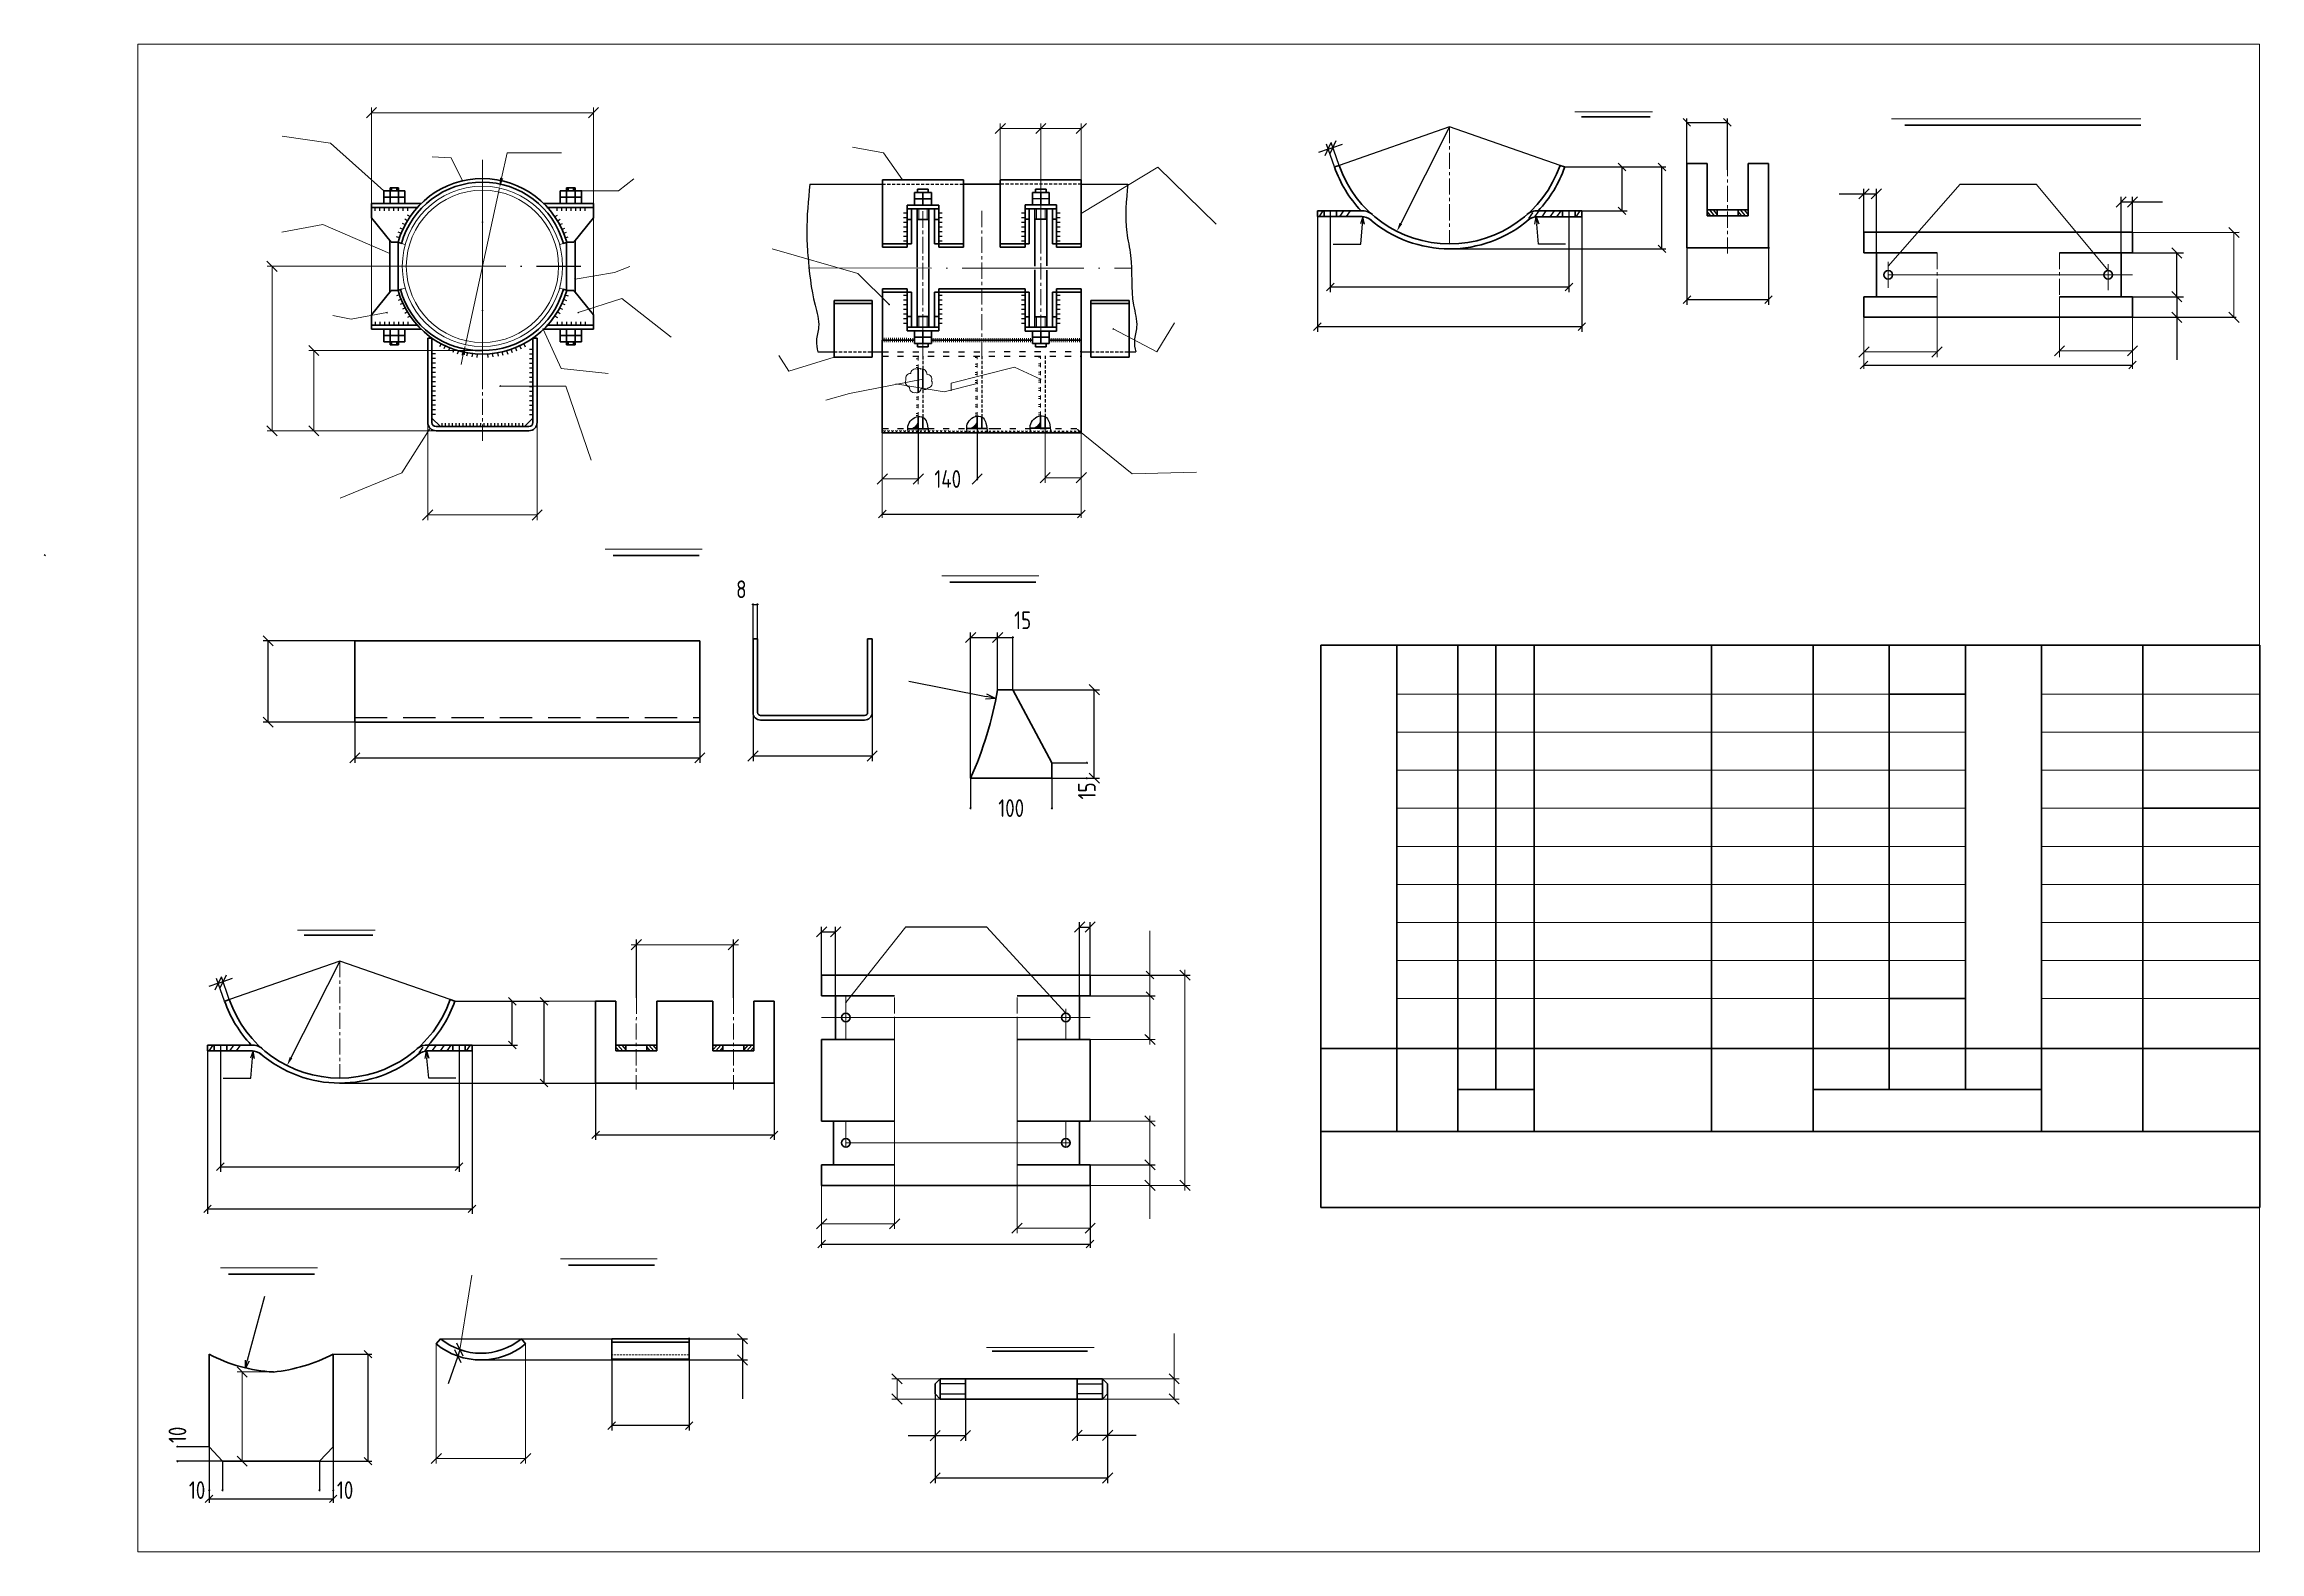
# Model space of a CAD drawing. Header units: millimetres. Extents: x 69249 to 73614, y -10452 to -7482.
import ezdxf

# ---------------------------------------------------------------- set-up
doc = ezdxf.new("R2010")
doc.units = ezdxf.units.MM
for name, pattern in [('K5LT32768', [0]), ('K5LT32769', [0]), ('K5LT32770', [300.2, 240, -30, 0.2, -30]), ('K5LT32771', [0]), ('K5LT32772', [0]), ('K5LT32773', [50.8, 31.75, -6.35, 6.35, -6.35]), ('K5LT32774', [0]), ('K5LT32775', [30, 12, -18]), ('K5LT32776', [9.525, 6.35, -3.175]), ('K5LT32777', [0]), ('K5LT32778', [0]), ('K5LT32779', [95.25, 63.5, -31.75]), ('K5LT32780', [0]), ('K5LT32781', [0]), ('K5LT32782', [0]), ('K5LT32783', [0]), ('K5LT32784', [0]), ('K5LT32785', [0]), ('K5LT32786', [0]), ('K5LT32791', [0]), ('K5LT32793', [1016, 635, -127, 127, -127]), ('K5LT32794', [1016, 635, -127, 127, -127]), ('K5LT_DASHED', [6, 4, -2]), ('K5LT_THIN', [0])]:
    doc.linetypes.add(name, pattern=pattern)
for name, color, linetype in [('osnovnie', 7, 'Continuous'), ('Буквы', 14, 'Continuous'), ('Осевая', 20, 'Continuous'), ('Основная', 137, 'Continuous'), ('Пунктир', 5, 'Continuous'), ('Размер', 104, 'Continuous'), ('Размеры', 7, 'Continuous'), ('Слой1', 3, 'Continuous'), ('Спецификация', 134, 'Continuous'), ('Толстая', 5, 'Continuous'), ('Тонкая', 142, 'Continuous'), ('тонкая 2', 5, 'Continuous'), ('тонкая12', 7, 'Continuous')]:
    doc.layers.add(name, color=color, linetype=linetype)
doc.styles.add('KDIMTEXTSTYLE', font='GOST_AU.SHX', dxfattribs={"width": 0.96, "oblique": 15, "height": 5})
doc.dimstyles.new('KDIMSTYLE (1.00)', dxfattribs={"dimtxt": 5, "dimasz": 1, "dimexe": 2, "dimexo": 0, "dimgap": 1, "dimtad": 1, "dimtxsty": 'KDIMTEXTSTYLE', "dimsah": 1, "dimcen": 0, "dimdle": 1, "dimadec": 0, "dimazin": 0, "dimtfac": 0.667, "dimtmove": 0, "dimatfit": 3, "dimfxl": 0, "dimtvp": 1, "dimtolj": 1, "dimtzin": 0, "dimarcsym": 0})

# ---------------------------------------------------------------- blocks, each defined once
blk = doc.blocks.new('KDIMARROW_03')
at = {"color": 0, "linetype": 'K5LT_THIN', "lineweight": 18}
for p, q in [((-1.1, -1.1), (1.1, 1.1)), ((0, 0), (2, 0))]:
    blk.add_line(p, q, dxfattribs=at)
at = {"layer": 'тонкая 2', "color": 0, "linetype": 'K5LT_THIN', "lineweight": 18}
blk.add_line((0, 0), (-1, 0), dxfattribs=at)
blk = doc.blocks.new('U0')
at = {"layer": 'Размеры'}
h = blk.add_hatch(color=7, dxfattribs=at)
h.paths.add_polyline_path([(70829.1, -9370.6), (70829, -9369.6), (70828, -9369.7), (70828.1, -9370.7)])
h.paths.add_polyline_path([(70828.9, -9370.5), (70828.9, -9369.8), (70828.2, -9369.9), (70828.2, -9370.6)])
h.paths.add_polyline_path([(70828.7, -9370), (70828.7, -9370.3), (70828.4, -9370.4), (70828.4, -9370)])
at = {"layer": 'Размеры', "color": 7, "linetype": 'K5LT_THIN', "lineweight": 18}
for p, q in [((70946.7, -9221), (70828.6, -9370.2)), ((70829, -9369.6), (70828, -9369.7)), ((70828, -9369.7), (70828.1, -9370.7)), ((70828.1, -9370.7), (70829.1, -9370.6)), ((70828.9, -9369.8), (70828.2, -9369.9)), ((70828.2, -9369.9), (70828.2, -9370.6)), ((70828.2, -9370.6), (70828.9, -9370.5)), ((70828.7, -9370), (70828.4, -9370)), ((70828.4, -9370), (70828.4, -9370.4)), ((70828.4, -9370.4), (70828.7, -9370.3)), ((70828.7, -9370), (70828.9, -9369.8)), ((70828.7, -9370.3), (70828.7, -9370)), ((70828.9, -9369.8), (70829, -9369.6)), ((70828.9, -9370.5), (70828.9, -9369.8)), ((70829.1, -9370.6), (70829, -9369.6))]:
    blk.add_line(p, q, dxfattribs=at)
blk = doc.blocks.new('U1')
at = {"layer": 'Размеры'}
h = blk.add_hatch(color=7, dxfattribs=at)
h.paths.add_polyline_path([(71262.2, -9391.9), (71262.3, -9390.9), (71261.2, -9390.8), (71261.2, -9391.9)])
h.paths.add_polyline_path([(71262.1, -9391.7), (71262.1, -9391), (71261.4, -9391), (71261.4, -9391.7)])
h.paths.add_polyline_path([(71261.9, -9391.5), (71261.9, -9391.2), (71261.6, -9391.2), (71261.6, -9391.5)])
at = {"layer": 'Размеры', "color": 7, "linetype": 'K5LT_THIN', "lineweight": 18}
for p, q in [((71105.7, -9221), (71261.7, -9391.4)), ((71261.4, -9391), (71261.2, -9390.8)), ((71261.2, -9390.8), (71261.2, -9391.9)), ((71262.3, -9390.9), (71261.2, -9390.8)), ((71261.2, -9391.9), (71262.2, -9391.9)), ((71261.6, -9391.2), (71261.4, -9391)), ((71261.4, -9391), (71261.4, -9391.7)), ((71262.1, -9391), (71261.4, -9391)), ((71261.4, -9391.7), (71262.1, -9391.7)), ((71261.6, -9391.2), (71261.6, -9391.5)), ((71261.9, -9391.2), (71261.6, -9391.2)), ((71261.6, -9391.5), (71261.9, -9391.5)), ((71261.9, -9391.5), (71261.9, -9391.2)), ((71262.1, -9391.7), (71262.1, -9391)), ((71262.2, -9391.9), (71262.3, -9390.9))]:
    blk.add_line(p, q, dxfattribs=at)
blk = doc.blocks.new('U2')
at = {"layer": 'Размеры'}
h = blk.add_hatch(color=7, dxfattribs=at)
h.paths.add_polyline_path([(72883.1, -7919.7), (72883.1, -7918.7), (72882, -7918.7), (72882.1, -7919.8)])
h.paths.add_polyline_path([(72883, -7919.6), (72882.9, -7918.9), (72882.2, -7918.9), (72882.3, -7919.6)])
h.paths.add_polyline_path([(72882.7, -7919), (72882.8, -7919.4), (72882.4, -7919.4), (72882.4, -7919.1)])
at = {"layer": 'Размеры', "color": 7, "linetype": 'K5LT_THIN', "lineweight": 18}
for p, q in [((73024.3, -7758.1), (72882.6, -7919.2)), ((72883.1, -7918.7), (72882, -7918.7)), ((72882, -7918.7), (72882.1, -7919.8)), ((72882.1, -7919.8), (72883.1, -7919.7)), ((72882.9, -7918.9), (72882.2, -7918.9)), ((72882.2, -7918.9), (72882.3, -7919.6)), ((72882.3, -7919.6), (72883, -7919.6)), ((72882.7, -7919), (72882.4, -7919.1)), ((72882.4, -7919.1), (72882.4, -7919.4)), ((72882.4, -7919.4), (72882.8, -7919.4)), ((72882.7, -7919), (72882.9, -7918.9)), ((72882.8, -7919.4), (72882.7, -7919)), ((72882.9, -7918.9), (72883.1, -7918.7)), ((72883, -7919.6), (72882.9, -7918.9)), ((72883.1, -7919.7), (72883.1, -7918.7))]:
    blk.add_line(p, q, dxfattribs=at)
blk = doc.blocks.new('U3')
at = {"layer": 'Размеры'}
h = blk.add_hatch(color=7, dxfattribs=at)
h.paths.add_polyline_path([(73316.3, -7928.5), (73316.3, -7927.5), (73315.3, -7927.4), (73315.2, -7928.4)])
h.paths.add_polyline_path([(73316.1, -7928.3), (73316.2, -7927.6), (73315.5, -7927.6), (73315.4, -7928.3)])
h.paths.add_polyline_path([(73315.9, -7928.1), (73316, -7927.8), (73315.6, -7927.8), (73315.6, -7928.1)])
at = {"layer": 'Размеры', "color": 7, "linetype": 'K5LT_THIN', "lineweight": 18}
for p, q in [((73173.7, -7758.1), (73315.8, -7928)), ((73315.3, -7927.4), (73315.2, -7928.4)), ((73315.2, -7928.4), (73316.3, -7928.5)), ((73315.5, -7927.6), (73315.3, -7927.4)), ((73316.3, -7927.5), (73315.3, -7927.4)), ((73315.5, -7927.6), (73315.4, -7928.3)), ((73315.4, -7928.3), (73316.1, -7928.3)), ((73315.6, -7927.8), (73315.5, -7927.6)), ((73316.2, -7927.6), (73315.5, -7927.6)), ((73315.6, -7927.8), (73315.6, -7928.1)), ((73316, -7927.8), (73315.6, -7927.8)), ((73315.6, -7928.1), (73315.9, -7928.1)), ((73315.9, -7928.1), (73316, -7927.8)), ((73316.1, -7928.3), (73316.2, -7927.6)), ((73316.3, -7928.5), (73316.3, -7927.5))]:
    blk.add_line(p, q, dxfattribs=at)
blk = doc.blocks.new('U4')
at = {"layer": 'Размер'}
h = blk.add_hatch(color=7, dxfattribs=at)
h.paths.add_polyline_path([(70009.9, -8239.4), (70009.7, -8238.4), (70008.7, -8238.6), (70008.9, -8239.7)])
h.paths.add_polyline_path([(70009.7, -8239.3), (70009.6, -8238.6), (70008.9, -8238.8), (70009, -8239.4)])
h.paths.add_polyline_path([(70009.5, -8239.2), (70009.4, -8238.8), (70009.1, -8238.9), (70009.2, -8239.2)])
at = {"layer": 'Размер', "color": 7, "linetype": 'K5LT_THIN', "lineweight": 18}
for p, q in [((69953.2, -8327), (70009.3, -8239)), ((70009.7, -8238.4), (70008.7, -8238.6)), ((70008.7, -8238.6), (70008.9, -8239.7)), ((70009.6, -8238.6), (70008.9, -8238.8)), ((70008.9, -8238.8), (70009, -8239.4)), ((70009, -8239.4), (70008.9, -8239.7)), ((70008.9, -8239.7), (70009.9, -8239.4)), ((70009.2, -8239.2), (70009, -8239.4)), ((70009, -8239.4), (70009.7, -8239.3)), ((70009.4, -8238.8), (70009.1, -8238.9)), ((70009.1, -8238.9), (70009.2, -8239.2)), ((70009.2, -8239.2), (70009.5, -8239.2)), ((70009.5, -8239.2), (70009.4, -8238.8)), ((70009.7, -8239.3), (70009.6, -8238.6)), ((70009.9, -8239.4), (70009.7, -8238.4)), ((69831.9, -8376.6), (69953.2, -8327))]:
    blk.add_line(p, q, dxfattribs=at)
blk = doc.blocks.new('U5')
at = {"layer": 'Размер'}
h = blk.add_hatch(color=7, dxfattribs=at)
h.paths.add_polyline_path([(71285.9, -8242.1), (71285.7, -8241.1), (71284.7, -8241.2), (71284.8, -8242.3)])
h.paths.add_polyline_path([(71285.7, -8242), (71285.6, -8241.3), (71284.9, -8241.4), (71285, -8242.1)])
h.paths.add_polyline_path([(71285.5, -8241.8), (71285.4, -8241.5), (71285.1, -8241.5), (71285.1, -8241.9)])
at = {"layer": 'Размер', "color": 7, "linetype": 'K5LT_THIN', "lineweight": 18}
for p, q in [((71285.7, -8241.1), (71284.7, -8241.2)), ((71284.7, -8241.2), (71284.8, -8242.3)), ((71284.8, -8242.3), (71285.9, -8242.1)), ((71285.6, -8241.3), (71284.9, -8241.4)), ((71284.9, -8241.4), (71285, -8242.1)), ((71285, -8242.1), (71285.7, -8242)), ((71285.4, -8241.5), (71285.1, -8241.5)), ((71285.1, -8241.5), (71285.1, -8241.9)), ((71285.1, -8241.9), (71285.5, -8241.8)), ((71392.5, -8328.5), (71285.3, -8241.7)), ((71285.5, -8241.8), (71285.4, -8241.5)), ((71285.5, -8241.8), (71285.7, -8242)), ((71285.7, -8242), (71285.6, -8241.3)), ((71285.9, -8242.1), (71285.7, -8241.1)), ((71285.7, -8242), (71285.9, -8242.1)), ((71519.2, -8325.2), (71392.5, -8328.5))]:
    blk.add_line(p, q, dxfattribs=at)
blk = doc.blocks.new('U6')
at = {"layer": 'Размер'}
h = blk.add_hatch(color=7, dxfattribs=at)
h.paths.add_polyline_path([(70914.1, -7995.5), (70914.1, -7994.4), (70913, -7994.4), (70913, -7995.5)])
h.paths.add_polyline_path([(70913.9, -7995.3), (70913.9, -7994.6), (70913.2, -7994.6), (70913.2, -7995.3)])
h.paths.add_polyline_path([(70913.7, -7995.1), (70913.7, -7994.8), (70913.4, -7994.8), (70913.4, -7995.2)])
at = {"layer": 'Размер', "color": 7, "linetype": 'K5LT_THIN', "lineweight": 18}
for p, q in [((70683.2, -7885.3), (70851.9, -7934.2)), ((70851.9, -7934.2), (70913.6, -7995)), ((70913.2, -7994.6), (70913, -7994.4)), ((70913, -7994.4), (70913, -7995.5)), ((70914.1, -7994.4), (70913, -7994.4)), ((70913, -7995.5), (70914.1, -7995.5)), ((70913.4, -7994.8), (70913.2, -7994.6)), ((70913.2, -7994.6), (70913.2, -7995.3)), ((70913.9, -7994.6), (70913.2, -7994.6)), ((70913.2, -7995.3), (70913.9, -7995.3)), ((70913.4, -7994.8), (70913.4, -7995.2)), ((70913.7, -7994.8), (70913.4, -7994.8)), ((70913.4, -7995.2), (70913.7, -7995.1)), ((70913.7, -7995.1), (70913.7, -7994.8)), ((70913.9, -7995.3), (70913.9, -7994.6)), ((70914.1, -7995.5), (70914.1, -7994.4))]:
    blk.add_line(p, q, dxfattribs=at)
blk = doc.blocks.new('U7')
at = {"layer": 'Размер'}
h = blk.add_hatch(color=7, dxfattribs=at)
h.paths.add_polyline_path([(70301.2, -8011.7), (70301.7, -8010.7), (70300.8, -8010.2), (70300.3, -8011.2)])
h.paths.add_polyline_path([(70301.5, -8010.8), (70301.1, -8011.4), (70300.5, -8011.1), (70300.8, -8010.5)])
h.paths.add_polyline_path([(70301.2, -8010.9), (70301.1, -8011.2), (70300.7, -8011), (70300.9, -8010.7)])
at = {"layer": 'Размер', "color": 7, "linetype": 'K5LT_THIN', "lineweight": 18}
for p, q in [((70387, -7983.5), (70301, -8011)), ((70483.9, -8059.5), (70387, -7983.5)), ((70300.8, -8010.2), (70300.3, -8011.2)), ((70300.3, -8011.2), (70301.2, -8011.7)), ((70300.8, -8010.5), (70300.5, -8011.1)), ((70300.5, -8011.1), (70301.1, -8011.4)), ((70300.9, -8010.7), (70300.7, -8011)), ((70300.7, -8011), (70301.1, -8011.2)), ((70301.7, -8010.7), (70300.8, -8010.2)), ((70301.5, -8010.8), (70300.8, -8010.5)), ((70301.2, -8010.9), (70300.9, -8010.7)), ((70301.1, -8011.4), (70301.5, -8010.8)), ((70301.1, -8011.2), (70301.2, -8010.9)), ((70301.2, -8011.7), (70301.7, -8010.7)), ((70301.2, -8010.9), (70301.5, -8010.8)), ((70301.5, -8010.8), (70301.7, -8010.7))]:
    blk.add_line(p, q, dxfattribs=at)
blk = doc.blocks.new('U8')
at = {"layer": 'Размер'}
h = blk.add_hatch(color=7, dxfattribs=at)
h.paths.add_polyline_path([(70980.3, -8142.8), (70980.9, -8141.9), (70980.1, -8141.3), (70979.5, -8142.2)])
h.paths.add_polyline_path([(70980.3, -8142.6), (70980.7, -8142), (70980.1, -8141.6), (70979.7, -8142.2)])
h.paths.add_polyline_path([(70980.3, -8142.3), (70980.5, -8142), (70980.2, -8141.8), (70980, -8142.1)])
at = {"layer": 'Размер', "color": 7, "linetype": 'K5LT_THIN', "lineweight": 18}
for p, q in [((70835.4, -8170.3), (70980.2, -8142.1)), ((70980.1, -8141.3), (70979.5, -8142.2)), ((70979.7, -8142.2), (70979.5, -8142.2)), ((70979.5, -8142.2), (70980.3, -8142.8)), ((70980.1, -8141.6), (70979.7, -8142.2)), ((70980, -8142.1), (70979.7, -8142.2)), ((70979.7, -8142.2), (70980.3, -8142.6)), ((70980.2, -8141.8), (70980, -8142.1)), ((70980, -8142.1), (70980.3, -8142.3)), ((70980.9, -8141.9), (70980.1, -8141.3)), ((70980.7, -8142), (70980.1, -8141.6)), ((70980.5, -8142), (70980.2, -8141.8)), ((70980.3, -8142.8), (70980.9, -8141.9)), ((70980.3, -8142.3), (70980.5, -8142)), ((70980.3, -8142.6), (70980.7, -8142)), ((70788.9, -8183.3), (70835.4, -8170.3))]:
    blk.add_line(p, q, dxfattribs=at)
blk = doc.blocks.new('U9')
at = {"layer": 'Размер'}
h = blk.add_hatch(color=7, dxfattribs=at)
h.paths.add_polyline_path([(71087.4, -8151.6), (71087.9, -8150.7), (71087, -8150.2), (71086.5, -8151.1)])
h.paths.add_polyline_path([(71087.3, -8151.4), (71087.7, -8150.8), (71087.1, -8150.4), (71086.7, -8151)])
h.paths.add_polyline_path([(71087.3, -8151.2), (71087.4, -8150.9), (71087.1, -8150.7), (71087, -8151)])
at = {"layer": 'Размер', "color": 7, "linetype": 'K5LT_THIN', "lineweight": 18}
for p, q in [((70927.1, -8151.6), (71022.2, -8166.9)), ((71022.2, -8166.9), (71087.2, -8150.9)), ((71087, -8150.2), (71086.5, -8151.1)), ((71086.7, -8151), (71086.5, -8151.1)), ((71086.5, -8151.1), (71087.4, -8151.6)), ((71087.1, -8150.4), (71086.7, -8151)), ((71087, -8151), (71086.7, -8151)), ((71086.7, -8151), (71087.3, -8151.4)), ((71087.9, -8150.7), (71087, -8150.2)), ((71087.1, -8150.7), (71087, -8151)), ((71087, -8151), (71087.3, -8151.2)), ((71087.7, -8150.8), (71087.1, -8150.4)), ((71087.4, -8150.9), (71087.1, -8150.7)), ((71087.3, -8151.4), (71087.7, -8150.8)), ((71087.3, -8151.2), (71087.4, -8150.9)), ((71087.4, -8151.6), (71087.9, -8150.7))]:
    blk.add_line(p, q, dxfattribs=at)
blk = doc.blocks.new('U10')
at = {"layer": 'Размер'}
h = blk.add_hatch(color=7, dxfattribs=at)
h.paths.add_polyline_path([(71212.9, -8142.6), (71212.5, -8141.6), (71211.5, -8141.9), (71211.9, -8142.9)])
h.paths.add_polyline_path([(71212.6, -8142.5), (71212.4, -8141.8), (71211.7, -8142), (71212, -8142.7)])
h.paths.add_polyline_path([(71212.4, -8142.4), (71212.3, -8142), (71212, -8142.1), (71212.1, -8142.5)])
at = {"layer": 'Размер', "color": 7, "linetype": 'K5LT_THIN', "lineweight": 18}
for p, q in [((71035.7, -8149.9), (71160.6, -8118.5)), ((71160.6, -8118.5), (71212.2, -8142.2)), ((71035.7, -8165), (71035.7, -8149.9)), ((71212.5, -8141.6), (71211.5, -8141.9)), ((71211.7, -8142), (71211.5, -8141.9)), ((71211.5, -8141.9), (71211.9, -8142.9)), ((71212.4, -8141.8), (71211.7, -8142)), ((71212, -8142.1), (71211.7, -8142)), ((71211.7, -8142), (71212, -8142.7)), ((71211.9, -8142.9), (71212.9, -8142.6)), ((71212.3, -8142), (71212, -8142.1)), ((71212, -8142.1), (71212.1, -8142.5)), ((71212, -8142.7), (71212.6, -8142.5)), ((71212.1, -8142.5), (71212.4, -8142.4)), ((71212.4, -8142.4), (71212.3, -8142)), ((71212.6, -8142.5), (71212.4, -8141.8)), ((71212.9, -8142.6), (71212.5, -8141.6))]:
    blk.add_line(p, q, dxfattribs=at)
blk = doc.blocks.new('U11')
at = {"layer": 'Размер'}
h = blk.add_hatch(color=7, dxfattribs=at)
h.paths.add_polyline_path([(69924.2, -8011.9), (69924.8, -8011), (69923.9, -8010.4), (69923.3, -8011.2)])
h.paths.add_polyline_path([(69924.1, -8011.6), (69924.5, -8011), (69923.9, -8010.6), (69923.5, -8011.2)])
h.paths.add_polyline_path([(69924.1, -8011.4), (69924.3, -8011.1), (69924, -8010.9), (69923.8, -8011.2)])
at = {"layer": 'Размер', "color": 7, "linetype": 'K5LT_THIN', "lineweight": 18}
for p, q in [((69817.4, -8016.6), (69853.8, -8023.8)), ((69853.8, -8023.8), (69924, -8011.1)), ((69923.9, -8010.4), (69923.3, -8011.2)), ((69923.5, -8011.2), (69923.3, -8011.2)), ((69923.3, -8011.2), (69924.2, -8011.9)), ((69923.9, -8010.6), (69923.5, -8011.2)), ((69923.8, -8011.2), (69923.5, -8011.2)), ((69923.5, -8011.2), (69924.1, -8011.6)), ((69924, -8010.9), (69923.8, -8011.2)), ((69923.8, -8011.2), (69924.1, -8011.4)), ((69924.8, -8011), (69923.9, -8010.4)), ((69924.5, -8011), (69923.9, -8010.6)), ((69924.3, -8011.1), (69924, -8010.9)), ((69924.1, -8011.6), (69924.5, -8011)), ((69924.1, -8011.4), (69924.3, -8011.1)), ((69924.2, -8011.9), (69924.8, -8011))]:
    blk.add_line(p, q, dxfattribs=at)
blk = doc.blocks.new('U12')
at = {"layer": 'Размер'}
h = blk.add_hatch(color=7, dxfattribs=at)
h.paths.add_polyline_path([(70073, -7752.2), (70073.4, -7751.2), (70072.4, -7750.9), (70072, -7751.9)])
h.paths.add_polyline_path([(70072.9, -7752), (70073.2, -7751.3), (70072.5, -7751.1), (70072.3, -7751.8)])
h.paths.add_polyline_path([(70072.8, -7751.8), (70072.9, -7751.4), (70072.6, -7751.3), (70072.5, -7751.7)])
at = {"layer": 'Размер', "color": 7, "linetype": 'K5LT_THIN', "lineweight": 18}
for p, q in [((70013, -7704.2), (70050.7, -7706)), ((70050.7, -7706), (70072.7, -7751.5)), ((70072.4, -7750.9), (70072, -7751.9)), ((70072, -7751.9), (70073, -7752.2)), ((70072.5, -7751.1), (70072.3, -7751.8)), ((70072.3, -7751.8), (70072.9, -7752)), ((70072.5, -7751.1), (70072.4, -7750.9)), ((70073.4, -7751.2), (70072.4, -7750.9)), ((70072.6, -7751.3), (70072.5, -7751.1)), ((70073.2, -7751.3), (70072.5, -7751.1)), ((70072.6, -7751.3), (70072.5, -7751.7)), ((70072.5, -7751.7), (70072.8, -7751.8)), ((70072.9, -7751.4), (70072.6, -7751.3)), ((70072.8, -7751.8), (70072.9, -7751.4)), ((70072.9, -7752), (70073.2, -7751.3)), ((70073, -7752.2), (70073.4, -7751.2))]:
    blk.add_line(p, q, dxfattribs=at)
blk = doc.blocks.new('U13')
at = {"layer": 'Размер'}
h = blk.add_hatch(color=7, dxfattribs=at)
h.paths.add_polyline_path([(70147.4, -8156.4), (70148.2, -8155.7), (70147.4, -8154.9), (70146.7, -8155.7)])
h.paths.add_polyline_path([(70147.9, -8155.7), (70147.4, -8155.2), (70146.9, -8155.7), (70147.4, -8156.2)])
h.paths.add_polyline_path([(70147.7, -8155.7), (70147.4, -8155.4), (70147.2, -8155.7), (70147.4, -8155.9)])
at = {"layer": 'Размер', "color": 7, "linetype": 'K5LT_THIN', "lineweight": 18}
for p, q in [((70147.4, -8154.9), (70146.7, -8155.7)), ((70146.7, -8155.7), (70147.4, -8156.4)), ((70147.4, -8155.2), (70146.9, -8155.7)), ((70146.9, -8155.7), (70147.4, -8156.2)), ((70147.4, -8155.4), (70147.2, -8155.7)), ((70147.2, -8155.7), (70147.4, -8155.9)), ((70148.2, -8155.7), (70147.4, -8154.9)), ((70147.9, -8155.7), (70147.4, -8155.2)), ((70147.7, -8155.7), (70147.4, -8155.4)), ((70147.4, -8155.9), (70147.7, -8155.7)), ((70147.4, -8156.2), (70147.9, -8155.7)), ((70147.4, -8156.4), (70148.2, -8155.7)), ((70276.8, -8155.7), (70147.4, -8155.7)), ((70147.7, -8155.7), (70147.9, -8155.7)), ((70147.9, -8155.7), (70148.2, -8155.7)), ((70326.4, -8301.7), (70276.8, -8155.7))]:
    blk.add_line(p, q, dxfattribs=at)
blk = doc.blocks.new('U14')
at = {"layer": 'Размер'}
h = blk.add_hatch(color=7, dxfattribs=at)
h.paths.add_polyline_path([(71292.7, -7816.4), (71293, -7815.4), (71291.9, -7815.1), (71291.7, -7816.2)])
h.paths.add_polyline_path([(71292.8, -7815.5), (71292.6, -7816.2), (71291.9, -7816), (71292.1, -7815.4)])
h.paths.add_polyline_path([(71292.6, -7815.7), (71292.5, -7816), (71292.1, -7815.9), (71292.2, -7815.6)])
at = {"layer": 'Размер', "color": 7, "linetype": 'K5LT_THIN', "lineweight": 18}
for p, q in [((71442.9, -7724.5), (71292.3, -7815.8)), ((71558.2, -7836.5), (71442.9, -7724.5)), ((71291.9, -7815.1), (71291.7, -7816.2)), ((71291.7, -7816.2), (71292.7, -7816.4)), ((71293, -7815.4), (71291.9, -7815.1)), ((71292.1, -7815.4), (71291.9, -7816)), ((71291.9, -7816), (71292.6, -7816.2)), ((71292.8, -7815.5), (71292.1, -7815.4)), ((71292.2, -7815.6), (71292.1, -7815.9)), ((71292.1, -7815.9), (71292.5, -7816)), ((71292.6, -7815.7), (71292.2, -7815.6)), ((71292.5, -7816), (71292.6, -7815.7)), ((71292.6, -7815.7), (71292.8, -7815.5)), ((71292.6, -7816.2), (71292.8, -7815.5)), ((71292.7, -7816.4), (71293, -7815.4)), ((71292.8, -7815.5), (71293, -7815.4))]:
    blk.add_line(p, q, dxfattribs=at)
blk = doc.blocks.new('U15')
at = {"layer": 'Размер'}
h = blk.add_hatch(color=7, dxfattribs=at)
h.paths.add_polyline_path([(70940.8, -7750.2), (70940.9, -7749.2), (70939.9, -7749), (70939.7, -7750)])
h.paths.add_polyline_path([(70940.6, -7750), (70940.7, -7749.3), (70940, -7749.2), (70939.9, -7749.9)])
h.paths.add_polyline_path([(70940.5, -7749.8), (70940.5, -7749.5), (70940.2, -7749.4), (70940.1, -7749.8)])
at = {"layer": 'Размер', "color": 7, "linetype": 'K5LT_THIN', "lineweight": 18}
for p, q in [((70841.4, -7685), (70902.3, -7695.9)), ((70902.3, -7695.9), (70940.3, -7749.6)), ((70939.9, -7749), (70939.7, -7750)), ((70939.7, -7750), (70940.8, -7750.2)), ((70940, -7749.2), (70939.9, -7749)), ((70940.9, -7749.2), (70939.9, -7749)), ((70940, -7749.2), (70939.9, -7749.9)), ((70939.9, -7749.9), (70940.6, -7750)), ((70940.2, -7749.4), (70940, -7749.2)), ((70940.7, -7749.3), (70940, -7749.2)), ((70940.2, -7749.4), (70940.1, -7749.8)), ((70940.1, -7749.8), (70940.5, -7749.8)), ((70940.5, -7749.5), (70940.2, -7749.4)), ((70940.5, -7749.8), (70940.5, -7749.5)), ((70940.6, -7750), (70940.7, -7749.3)), ((70940.8, -7750.2), (70940.9, -7749.2))]:
    blk.add_line(p, q, dxfattribs=at)
blk = doc.blocks.new('U16')
at = {"layer": 'Размеры'}
h = blk.add_hatch(color=7, dxfattribs=at)
h.paths.add_polyline_path([(70068.7, -10054.5), (70068.1, -10053.7), (70067.2, -10054.3), (70067.8, -10055.1)])
h.paths.add_polyline_path([(70068.4, -10054.5), (70068, -10053.9), (70067.4, -10054.3), (70067.9, -10054.9)])
h.paths.add_polyline_path([(70068.2, -10054.4), (70068, -10054.2), (70067.7, -10054.4), (70067.9, -10054.7)])
at = {"layer": 'Размеры', "color": 7, "linetype": 'K5LT_THIN', "lineweight": 18}
for p, q in [((70091.6, -9907.8), (70067.9, -10054.4)), ((70068.1, -10053.7), (70067.2, -10054.3)), ((70067.2, -10054.3), (70067.8, -10055.1)), ((70068, -10053.9), (70067.4, -10054.3)), ((70067.4, -10054.3), (70067.9, -10054.9)), ((70068, -10054.2), (70067.7, -10054.4)), ((70067.7, -10054.4), (70067.9, -10054.7)), ((70067.8, -10055.1), (70068.7, -10054.5)), ((70067.9, -10054.7), (70068.2, -10054.4)), ((70067.9, -10054.9), (70068.4, -10054.5)), ((70068, -10053.9), (70068.1, -10053.7)), ((70068, -10054.2), (70068, -10053.9)), ((70068.4, -10054.5), (70068, -10053.9)), ((70068.2, -10054.4), (70068, -10054.2)), ((70068.7, -10054.5), (70068.1, -10053.7))]:
    blk.add_line(p, q, dxfattribs=at)
blk = doc.blocks.new('U17')
at = {"layer": 'Размер'}
h = blk.add_hatch(color=7, dxfattribs=at)
h.paths.add_polyline_path([(71356.1, -8043.5), (71355.7, -8042.5), (71354.7, -8042.8), (71355, -8043.8)])
h.paths.add_polyline_path([(71355.8, -8043.4), (71355.6, -8042.7), (71355, -8042.9), (71355.2, -8043.6)])
h.paths.add_polyline_path([(71355.6, -8043.2), (71355.5, -8042.9), (71355.2, -8043), (71355.3, -8043.3)])
at = {"layer": 'Размер', "color": 7, "linetype": 'K5LT_THIN', "lineweight": 18}
for p, q in [((71476.1, -8031.2), (71441.3, -8088.5)), ((71355.7, -8042.5), (71354.7, -8042.8)), ((71354.7, -8042.8), (71355, -8043.8)), ((71355.6, -8042.7), (71355, -8042.9)), ((71355, -8042.9), (71355.2, -8043.6)), ((71355, -8043.8), (71356.1, -8043.5)), ((71355.5, -8042.9), (71355.2, -8043)), ((71355.2, -8043), (71355.3, -8043.3)), ((71355.2, -8043.6), (71355.8, -8043.4)), ((71355.3, -8043.3), (71355.6, -8043.2)), ((71441.3, -8088.5), (71355.4, -8043.1)), ((71355.6, -8043.2), (71355.5, -8042.9)), ((71355.8, -8043.4), (71355.6, -8042.7)), ((71355.6, -8043.2), (71355.8, -8043.4)), ((71356.1, -8043.5), (71355.7, -8042.5)), ((71355.8, -8043.4), (71356.1, -8043.5))]:
    blk.add_line(p, q, dxfattribs=at)
blk = doc.blocks.new('U18')
at = {"layer": 'Размер'}
h = blk.add_hatch(color=7, dxfattribs=at)
h.paths.add_polyline_path([(70805.4, -8099.8), (70805.9, -8098.9), (70805, -8098.4), (70804.5, -8099.3)])
h.paths.add_polyline_path([(70805.4, -8099.6), (70805.7, -8099), (70805.1, -8098.6), (70804.7, -8099.3)])
h.paths.add_polyline_path([(70805.3, -8099.3), (70805.5, -8099), (70805.2, -8098.9), (70805, -8099.2)])
at = {"layer": 'Размер', "color": 7, "linetype": 'K5LT_THIN', "lineweight": 18}
for p, q in [((70696.3, -8095.3), (70715.7, -8126.6)), ((70715.7, -8126.6), (70805.2, -8099.1)), ((70805, -8098.4), (70804.5, -8099.3)), ((70804.7, -8099.3), (70804.5, -8099.3)), ((70804.5, -8099.3), (70805.4, -8099.8)), ((70805.1, -8098.6), (70804.7, -8099.3)), ((70805, -8099.2), (70804.7, -8099.3)), ((70804.7, -8099.3), (70805.4, -8099.6)), ((70805.9, -8098.9), (70805, -8098.4)), ((70805.2, -8098.9), (70805, -8099.2)), ((70805, -8099.2), (70805.3, -8099.3)), ((70805.7, -8099), (70805.1, -8098.6)), ((70805.5, -8099), (70805.2, -8098.9)), ((70805.3, -8099.3), (70805.5, -8099)), ((70805.4, -8099.8), (70805.9, -8098.9)), ((70805.4, -8099.6), (70805.7, -8099))]:
    blk.add_line(p, q, dxfattribs=at)
blk = doc.blocks.new('U19')
at = {"layer": 'Размер'}
h = blk.add_hatch(color=7, dxfattribs=at)
h.paths.add_polyline_path([(70294.9, -7945.8), (70295.5, -7944.9), (70294.6, -7944.3), (70294, -7945.2)])
h.paths.add_polyline_path([(70295.3, -7945), (70294.8, -7945.6), (70294.3, -7945.1), (70294.7, -7944.6)])
h.paths.add_polyline_path([(70295, -7945), (70294.8, -7945.3), (70294.5, -7945.1), (70294.7, -7944.8)])
at = {"layer": 'Размер', "color": 7, "linetype": 'K5LT_THIN', "lineweight": 18}
for p, q in [((70294.6, -7944.3), (70294, -7945.2)), ((70294, -7945.2), (70294.9, -7945.8)), ((70294.7, -7944.6), (70294.3, -7945.1)), ((70294.3, -7945.1), (70294.8, -7945.6)), ((70294.7, -7944.8), (70294.5, -7945.1)), ((70294.5, -7945.1), (70294.8, -7945.3)), ((70295.5, -7944.9), (70294.6, -7944.3)), ((70295.3, -7945), (70294.7, -7944.6)), ((70295, -7945), (70294.7, -7944.8)), ((70372.3, -7931.8), (70294.8, -7945.1)), ((70294.8, -7945.3), (70295, -7945)), ((70294.8, -7945.6), (70295.3, -7945)), ((70294.9, -7945.8), (70295.5, -7944.9)), ((70295, -7945), (70295.3, -7945)), ((70295.3, -7945), (70295.5, -7944.9)), ((70402.9, -7920.2), (70372.3, -7931.8))]:
    blk.add_line(p, q, dxfattribs=at)
blk = doc.blocks.new('U20')
at = {"layer": 'Размер'}
h = blk.add_hatch(color=7, dxfattribs=at)
h.paths.add_polyline_path([(70307.9, -7771.4), (70307.2, -7770.6), (70306.4, -7771.4), (70307.2, -7772.1)])
h.paths.add_polyline_path([(70307.7, -7771.4), (70307.2, -7770.9), (70306.7, -7771.4), (70307.2, -7771.9)])
h.paths.add_polyline_path([(70307.4, -7771.4), (70307.2, -7771.1), (70306.9, -7771.4), (70307.2, -7771.6)])
at = {"layer": 'Размер', "color": 7, "linetype": 'K5LT_THIN', "lineweight": 18}
for p, q in [((70307.2, -7770.6), (70306.4, -7771.4)), ((70307.9, -7771.4), (70307.2, -7770.6)), ((70410.7, -7747.3), (70380.7, -7771.4)), ((70306.4, -7771.4), (70307.2, -7772.1)), ((70307.2, -7770.9), (70306.7, -7771.4)), ((70306.7, -7771.4), (70307.2, -7771.9)), ((70307.2, -7771.1), (70306.9, -7771.4)), ((70306.9, -7771.4), (70307.2, -7771.6)), ((70307.7, -7771.4), (70307.2, -7770.9)), ((70307.4, -7771.4), (70307.2, -7771.1)), ((70307.2, -7771.6), (70307.4, -7771.4)), ((70307.2, -7771.9), (70307.7, -7771.4)), ((70307.2, -7772.1), (70307.9, -7771.4)), ((70380.7, -7771.4), (70307.2, -7771.4)), ((70307.4, -7771.4), (70307.7, -7771.4)), ((70307.7, -7771.4), (70307.9, -7771.4))]:
    blk.add_line(p, q, dxfattribs=at)
blk = doc.blocks.new('U21')
at = {"layer": 'Размер'}
h = blk.add_hatch(color=7, dxfattribs=at)
h.paths.add_polyline_path([(69930.4, -7894.9), (69930.1, -7893.9), (69929.1, -7894.3), (69929.5, -7895.3)])
h.paths.add_polyline_path([(69930.2, -7894.8), (69930, -7894.2), (69929.3, -7894.4), (69929.6, -7895.1)])
h.paths.add_polyline_path([(69930, -7894.7), (69929.9, -7894.4), (69929.5, -7894.5), (69929.7, -7894.9)])
at = {"layer": 'Размер', "color": 7, "linetype": 'K5LT_THIN', "lineweight": 18}
for p, q in [((69716.8, -7852.7), (69797.8, -7837.5)), ((69797.8, -7837.5), (69929.8, -7894.6)), ((69930.1, -7893.9), (69929.1, -7894.3)), ((69929.3, -7894.4), (69929.1, -7894.3)), ((69929.1, -7894.3), (69929.5, -7895.3)), ((69930, -7894.2), (69929.3, -7894.4)), ((69929.5, -7894.5), (69929.3, -7894.4)), ((69929.3, -7894.4), (69929.6, -7895.1)), ((69929.9, -7894.4), (69929.5, -7894.5)), ((69929.5, -7894.5), (69929.7, -7894.9)), ((69929.5, -7895.3), (69930.4, -7894.9)), ((69929.6, -7895.1), (69930.2, -7894.8)), ((69929.7, -7894.9), (69930, -7894.7)), ((69930, -7894.7), (69929.9, -7894.4)), ((69930.2, -7894.8), (69930, -7894.2)), ((69930.4, -7894.9), (69930.1, -7893.9))]:
    blk.add_line(p, q, dxfattribs=at)
blk = doc.blocks.new('U22')
at = {"layer": 'Размер'}
h = blk.add_hatch(color=7, dxfattribs=at)
h.paths.add_polyline_path([(69918.3, -7771.9), (69918.2, -7770.8), (69917.2, -7770.9), (69917.2, -7771.9)])
h.paths.add_polyline_path([(69918.1, -7771.7), (69918.1, -7771), (69917.3, -7771), (69917.4, -7771.7)])
h.paths.add_polyline_path([(69917.9, -7771.5), (69917.9, -7771.2), (69917.5, -7771.2), (69917.6, -7771.6)])
at = {"layer": 'Размер', "color": 7, "linetype": 'K5LT_THIN', "lineweight": 18}
for p, q in [((69717.4, -7663.1), (69812.6, -7677.5)), ((69812.6, -7677.5), (69917.7, -7771.4)), ((69918.2, -7770.8), (69917.2, -7770.9)), ((69917.3, -7771), (69917.2, -7770.9)), ((69917.2, -7770.9), (69917.2, -7771.9)), ((69917.2, -7771.9), (69918.3, -7771.9)), ((69917.5, -7771.2), (69917.3, -7771)), ((69917.3, -7771), (69917.4, -7771.7)), ((69918.1, -7771), (69917.3, -7771)), ((69917.4, -7771.7), (69918.1, -7771.7)), ((69917.5, -7771.2), (69917.6, -7771.6)), ((69917.9, -7771.2), (69917.5, -7771.2)), ((69917.6, -7771.6), (69917.9, -7771.5)), ((69917.9, -7771.5), (69917.9, -7771.2)), ((69918.1, -7771.7), (69918.1, -7771)), ((69918.3, -7771.9), (69918.2, -7770.8))]:
    blk.add_line(p, q, dxfattribs=at)
blk = doc.blocks.new('U23')
at = {"layer": 'Размер'}
h = blk.add_hatch(color=7, dxfattribs=at)
h.paths.add_polyline_path([(70232.5, -8044.1), (70232.9, -8043.1), (70231.9, -8042.7), (70231.5, -8043.7)])
h.paths.add_polyline_path([(70232.4, -8043.9), (70232.7, -8043.2), (70232, -8043), (70231.7, -8043.6)])
h.paths.add_polyline_path([(70232.3, -8043.7), (70232.4, -8043.3), (70232.1, -8043.2), (70232, -8043.5)])
at = {"layer": 'Размер', "color": 7, "linetype": 'K5LT_THIN', "lineweight": 18}
for p, q in [((70231.9, -8042.7), (70231.5, -8043.7)), ((70231.5, -8043.7), (70232.5, -8044.1)), ((70232, -8043), (70231.7, -8043.6)), ((70231.7, -8043.6), (70232.4, -8043.9)), ((70232.9, -8043.1), (70231.9, -8042.7)), ((70232.7, -8043.2), (70232, -8043)), ((70232.1, -8043.2), (70232, -8043.5)), ((70232, -8043.5), (70232.3, -8043.7)), ((70232.4, -8043.3), (70232.1, -8043.2)), ((70267.4, -8121.3), (70232.2, -8043.4)), ((70232.3, -8043.7), (70232.4, -8043.3)), ((70232.3, -8043.7), (70232.4, -8043.9)), ((70232.4, -8043.9), (70232.7, -8043.2)), ((70232.4, -8043.9), (70232.5, -8044.1)), ((70232.5, -8044.1), (70232.9, -8043.1)), ((70359.8, -8130.8), (70267.4, -8121.3))]:
    blk.add_line(p, q, dxfattribs=at)
blk = doc.blocks.new('U27')
at = {"color": 7, "linetype": 'K5LT32774', "lineweight": 18}
for p, q in [((71087.2, -8099.7), (71083.2, -8099.7)), ((71087.2, -8112.9), (71083.2, -8112.9)), ((71087.2, -8116.9), (71083.2, -8116.9)), ((71087.2, -8102.9), (71087.2, -8096.6)), ((71087.2, -8118.9), (71087.2, -8110.9)), ((71087.2, -8128.9), (71083.2, -8128.9)), ((71087.2, -8132.9), (71083.2, -8132.9)), ((71087.2, -8144.9), (71083.2, -8144.9)), ((71087.2, -8148.9), (71083.2, -8148.9)), ((71087.2, -8160.9), (71083.2, -8160.9)), ((71087.2, -8134.9), (71087.2, -8126.9)), ((71087.2, -8150.9), (71087.2, -8142.9)), ((71087.2, -8166.9), (71087.2, -8158.9)), ((71087.2, -8164.9), (71083.2, -8164.9)), ((71087.2, -8176.9), (71083.2, -8176.9)), ((71087.2, -8180.9), (71083.2, -8180.9)), ((71087.2, -8192.9), (71083.2, -8192.9)), ((71087.2, -8196.9), (71083.2, -8196.9)), ((71087.2, -8182.9), (71087.2, -8174.9)), ((71087.2, -8198.9), (71087.2, -8190.9)), ((71087.2, -8214.9), (71087.2, -8206.9)), ((71087.2, -8208.9), (71083.2, -8208.9)), ((71087.2, -8212.9), (71083.2, -8212.9))]:
    blk.add_line(p, q, dxfattribs=at)
blk = doc.blocks.new('U28')
at = {"color": 7, "linetype": 'K5LT32774', "lineweight": 18}
for p, q in [((70900.2, -8247.6), (71292.3, -8247.7)), ((70902.3, -8247.6), (70906.3, -8243.6)), ((70906.3, -8247.6), (70902.3, -8243.6)), ((70910.3, -8247.6), (70914.3, -8243.6)), ((70914.3, -8247.6), (70910.3, -8243.6)), ((70918.3, -8247.6), (70922.3, -8243.6)), ((70922.3, -8247.6), (70918.3, -8243.6)), ((70926.3, -8247.6), (70930.3, -8243.6)), ((70930.3, -8247.6), (70926.3, -8243.6)), ((70934.3, -8247.6), (70938.3, -8243.6)), ((70938.3, -8247.6), (70934.3, -8243.6)), ((70942.3, -8247.6), (70946.3, -8243.6)), ((70946.3, -8247.6), (70942.3, -8243.6)), ((70950.3, -8247.6), (70954.3, -8243.6)), ((70954.3, -8247.6), (70950.3, -8243.6)), ((70958.3, -8247.6), (70962.3, -8243.6)), ((70962.3, -8247.6), (70958.3, -8243.6)), ((70966.3, -8247.6), (70970.3, -8243.6)), ((70970.3, -8247.6), (70966.3, -8243.6)), ((70974.3, -8247.6), (70978.3, -8243.6)), ((70978.3, -8247.6), (70974.3, -8243.6)), ((70982.3, -8247.6), (70986.3, -8243.6)), ((70986.3, -8247.6), (70982.3, -8243.6)), ((70990.3, -8247.6), (70994.3, -8243.6)), ((70994.3, -8247.6), (70990.3, -8243.6)), ((70998.3, -8247.6), (71002.3, -8243.6)), ((71002.3, -8247.6), (70998.3, -8243.6)), ((71006.3, -8247.6), (71010.3, -8243.6)), ((71010.3, -8247.6), (71006.3, -8243.6)), ((71014.3, -8247.6), (71018.3, -8243.6)), ((71018.3, -8247.6), (71014.3, -8243.6)), ((71022.3, -8247.6), (71026.3, -8243.6)), ((71026.3, -8247.6), (71022.3, -8243.6)), ((71030.3, -8247.6), (71034.3, -8243.7)), ((71034.3, -8247.6), (71030.3, -8243.6)), ((71038.3, -8247.7), (71042.3, -8243.7)), ((71042.3, -8247.7), (71038.3, -8243.7)), ((71046.3, -8247.7), (71050.3, -8243.7)), ((71050.3, -8247.7), (71046.3, -8243.7)), ((71054.3, -8247.7), (71058.3, -8243.7)), ((71058.3, -8247.7), (71054.3, -8243.7)), ((71062.3, -8247.7), (71066.3, -8243.7)), ((71066.3, -8247.7), (71062.3, -8243.7)), ((71070.3, -8247.7), (71074.3, -8243.7)), ((71074.3, -8247.7), (71070.3, -8243.7)), ((71078.3, -8247.7), (71082.3, -8243.7)), ((71082.3, -8247.7), (71078.3, -8243.7)), ((71086.3, -8247.7), (71090.3, -8243.7)), ((71090.3, -8247.7), (71086.3, -8243.7)), ((71094.3, -8247.7), (71098.3, -8243.7)), ((71098.3, -8247.7), (71094.3, -8243.7)), ((71102.3, -8247.7), (71106.3, -8243.7)), ((71106.3, -8247.7), (71102.3, -8243.7)), ((71110.3, -8247.7), (71114.3, -8243.7)), ((71114.3, -8247.7), (71110.3, -8243.7)), ((71118.3, -8247.7), (71122.3, -8243.7)), ((71122.3, -8247.7), (71118.3, -8243.7)), ((71126.3, -8247.7), (71130.3, -8243.7)), ((71130.3, -8247.7), (71126.3, -8243.7)), ((71134.3, -8247.7), (71138.3, -8243.7)), ((71138.3, -8247.7), (71134.3, -8243.7)), ((71142.3, -8247.7), (71146.3, -8243.7)), ((71146.3, -8247.7), (71142.3, -8243.7)), ((71150.3, -8247.7), (71154.3, -8243.7)), ((71154.3, -8247.7), (71150.3, -8243.7)), ((71158.3, -8247.7), (71162.3, -8243.7)), ((71162.3, -8247.7), (71158.3, -8243.7)), ((71166.3, -8247.7), (71170.3, -8243.7)), ((71170.3, -8247.7), (71166.3, -8243.7)), ((71174.3, -8247.7), (71178.3, -8243.7)), ((71178.3, -8247.7), (71174.3, -8243.7)), ((71182.3, -8247.7), (71186.3, -8243.7)), ((71186.3, -8247.7), (71182.3, -8243.7)), ((71190.3, -8247.7), (71194.3, -8243.7)), ((71194.3, -8247.7), (71190.3, -8243.7)), ((71198.3, -8247.7), (71202.3, -8243.7)), ((71202.3, -8247.7), (71198.3, -8243.7)), ((71206.3, -8247.7), (71210.3, -8243.7)), ((71210.3, -8247.7), (71206.3, -8243.7)), ((71214.3, -8247.7), (71218.3, -8243.7)), ((71218.3, -8247.7), (71214.3, -8243.7)), ((71222.3, -8247.7), (71226.3, -8243.7)), ((71226.3, -8247.7), (71222.3, -8243.7)), ((71230.3, -8247.7), (71234.3, -8243.7)), ((71234.3, -8247.7), (71230.3, -8243.7)), ((71238.3, -8247.7), (71242.3, -8243.7)), ((71242.3, -8247.7), (71238.3, -8243.7)), ((71246.3, -8247.7), (71250.3, -8243.7)), ((71250.3, -8247.7), (71246.3, -8243.7)), ((71254.3, -8247.7), (71258.3, -8243.7)), ((71258.3, -8247.7), (71254.3, -8243.7)), ((71262.3, -8247.7), (71266.3, -8243.7)), ((71266.3, -8247.7), (71262.3, -8243.7)), ((71270.3, -8247.7), (71274.3, -8243.7)), ((71274.3, -8247.7), (71270.3, -8243.7)), ((71278.3, -8247.7), (71282.3, -8243.7)), ((71282.3, -8247.7), (71278.3, -8243.7)), ((71286.3, -8247.7), (71290.3, -8243.7)), ((71290.3, -8247.7), (71286.3, -8243.7))]:
    blk.add_line(p, q, dxfattribs=at)
blk = doc.blocks.new('U29')
at = {"color": 7, "linetype": 'K5LT32774', "lineweight": 18}
for p, q in [((70996.9, -8065.1), (71196, -8065.1)), ((71000.5, -8069.1), (71000.5, -8061.1)), ((71004.5, -8069.1), (71004.5, -8061.1)), ((71008.5, -8069.1), (71008.5, -8061.1)), ((71012.5, -8069.1), (71012.5, -8061.1)), ((71016.5, -8069.1), (71016.5, -8061.1)), ((71020.5, -8069.1), (71020.5, -8061.1)), ((71024.5, -8069.1), (71024.5, -8061.1)), ((71028.5, -8069.1), (71028.5, -8061.1)), ((71032.5, -8069.1), (71032.5, -8061.1)), ((71036.5, -8069.1), (71036.5, -8061.1)), ((71040.5, -8069.1), (71040.5, -8061.1)), ((71044.5, -8069.1), (71044.5, -8061.1)), ((71048.5, -8069.1), (71048.5, -8061.1)), ((71052.5, -8069.1), (71052.5, -8061.1)), ((71056.5, -8069.1), (71056.5, -8061.1)), ((71060.5, -8069.1), (71060.5, -8061.1)), ((71064.5, -8069.1), (71064.5, -8061.1)), ((71068.5, -8069.1), (71068.5, -8061.1)), ((71072.5, -8069.1), (71072.5, -8061.1)), ((71076.5, -8069.1), (71076.5, -8061.1)), ((71080.5, -8069.1), (71080.5, -8061.1)), ((71084.5, -8069.1), (71084.5, -8061.1)), ((71088.5, -8069.1), (71088.5, -8061.1)), ((71092.5, -8069.1), (71092.5, -8061.1)), ((71096.5, -8069.1), (71096.5, -8061.1)), ((71100.5, -8069.1), (71100.5, -8061.1)), ((71104.5, -8069.1), (71104.5, -8061.1)), ((71108.5, -8069.1), (71108.5, -8061.1)), ((71112.5, -8069.1), (71112.5, -8061.1)), ((71116.5, -8069.1), (71116.5, -8061.1)), ((71120.5, -8069.1), (71120.5, -8061.1)), ((71124.5, -8069.1), (71124.5, -8061.1)), ((71128.5, -8069.1), (71128.5, -8061.1)), ((71132.5, -8069.1), (71132.5, -8061.1)), ((71136.5, -8069.1), (71136.5, -8061.1)), ((71140.5, -8069.1), (71140.5, -8061.1)), ((71144.5, -8069.1), (71144.5, -8061.1)), ((71148.5, -8069.1), (71148.5, -8061.1)), ((71152.5, -8069.1), (71152.5, -8061.1)), ((71156.5, -8069.1), (71156.5, -8061.1)), ((71160.5, -8069.1), (71160.5, -8061.1)), ((71164.5, -8069.1), (71164.5, -8061.1)), ((71168.5, -8069.1), (71168.5, -8061.1)), ((71172.5, -8069.1), (71172.5, -8061.1)), ((71176.5, -8069.1), (71176.5, -8061.1)), ((71180.5, -8069.1), (71180.5, -8061.1)), ((71184.5, -8069.1), (71184.5, -8061.1)), ((71188.5, -8069.1), (71188.5, -8061.1)), ((71192.5, -8069.1), (71192.5, -8061.1))]:
    blk.add_line(p, q, dxfattribs=at)
blk = doc.blocks.new('U30')
at = {"color": 7, "linetype": 'K5LT32774', "lineweight": 18}
for p, q in [((70900.4, -8065), (70963.7, -8065.1)), ((70904, -8069), (70904.1, -8061)), ((70908, -8069), (70908.1, -8061)), ((70912, -8069), (70912.1, -8061)), ((70916, -8069), (70916.1, -8061)), ((70920, -8069), (70920.1, -8061)), ((70924, -8069), (70924.1, -8061)), ((70928, -8069), (70928.1, -8061)), ((70932, -8069), (70932.1, -8061)), ((70936, -8069), (70936.1, -8061)), ((70940, -8069), (70940.1, -8061)), ((70944, -8069), (70944.1, -8061)), ((70948, -8069), (70948.1, -8061)), ((70952, -8069.1), (70952.1, -8061.1)), ((70956, -8069.1), (70956.1, -8061.1)), ((70960, -8069.1), (70960.1, -8061.1))]:
    blk.add_line(p, q, dxfattribs=at)
blk = doc.blocks.new('U31')
at = {"color": 7, "linetype": 'K5LT32774', "lineweight": 18}
for p, q in [((71229.2, -8065.1), (71292.3, -8065.1)), ((71232.8, -8069.1), (71232.8, -8061.1)), ((71236.8, -8069.1), (71236.8, -8061.1)), ((71240.8, -8069.1), (71240.8, -8061.1)), ((71244.8, -8069.1), (71244.8, -8061.1)), ((71248.8, -8069.1), (71248.8, -8061.1)), ((71252.8, -8069.1), (71252.8, -8061.1)), ((71256.8, -8069.1), (71256.8, -8061.1)), ((71260.8, -8069.1), (71260.8, -8061.1)), ((71264.8, -8069.1), (71264.8, -8061.1)), ((71268.8, -8069.1), (71268.8, -8061.1)), ((71272.8, -8069.1), (71272.8, -8061.1)), ((71276.8, -8069.1), (71276.8, -8061.1)), ((71280.8, -8069.1), (71280.8, -8061.1)), ((71284.8, -8069.1), (71284.8, -8061.1)), ((71288.8, -8069.1), (71288.8, -8061.1))]:
    blk.add_line(p, q, dxfattribs=at)
blk = doc.blocks.new('U32')
at = {"color": 7, "linetype": 'K5LT32774', "lineweight": 18}
for p, q in [((70971.2, -8177.5), (70967.2, -8177.5)), ((70971.2, -8181.5), (70967.2, -8181.5)), ((70971.2, -8193.5), (70967.2, -8193.5)), ((70971.2, -8197.5), (70967.2, -8197.5)), ((70971.2, -8183.5), (70971.2, -8175.5)), ((70971.2, -8199.5), (70971.2, -8191.5)), ((70971.2, -8209.5), (70967.2, -8209.5)), ((70971.2, -8213.5), (70967.2, -8213.5)), ((70971.2, -8215.5), (70971.2, -8207.5))]:
    blk.add_line(p, q, dxfattribs=at)
blk = doc.blocks.new('U33')
at = {"color": 7, "linetype": 'K5LT32774', "lineweight": 18}
for p, q in [((71212.2, -8099.1), (71208.2, -8099.1)), ((71212.2, -8112.2), (71208.2, -8112.2)), ((71212.2, -8116.2), (71208.2, -8116.2)), ((71212.2, -8102.2), (71212.2, -8095.9)), ((71212.2, -8118.2), (71212.2, -8110.2)), ((71212.2, -8128.2), (71208.2, -8128.2)), ((71212.2, -8132.2), (71208.2, -8132.2)), ((71212.2, -8144.2), (71208.2, -8144.2)), ((71212.2, -8148.2), (71208.2, -8148.2)), ((71212.2, -8160.2), (71208.2, -8160.2)), ((71212.2, -8134.2), (71212.2, -8126.2)), ((71212.2, -8150.2), (71212.2, -8142.2)), ((71212.2, -8166.2), (71212.2, -8158.2)), ((71212.2, -8164.2), (71208.2, -8164.2)), ((71212.2, -8176.2), (71208.2, -8176.2)), ((71212.2, -8180.2), (71208.2, -8180.2)), ((71212.2, -8192.2), (71208.2, -8192.2)), ((71212.2, -8196.2), (71208.2, -8196.2)), ((71212.2, -8182.2), (71212.2, -8174.2)), ((71212.2, -8198.2), (71212.2, -8190.2)), ((71212.2, -8214.2), (71212.2, -8206.2)), ((71212.2, -8208.2), (71208.2, -8208.2)), ((71212.2, -8212.2), (71208.2, -8212.2))]:
    blk.add_line(p, q, dxfattribs=at)
blk = doc.blocks.new('U34')
at = {"layer": 'Размеры', "color": 7, "linetype": 'K5LT32791', "lineweight": 25}
for p, q in [((71124.2, -8771.5), (71103.5, -8772.9)), ((71124.2, -8771.5), (71104.6, -8767.6)), ((71105.6, -8762.4), (71124.2, -8771.5))]:
    blk.add_line(p, q, dxfattribs=at)
blk = doc.blocks.new('U35')
at = {"layer": 'Размеры', "color": 7, "linetype": 'K5LT32791', "lineweight": 25}
for p, q in [((69645.1, -10090.5), (69645.1, -10075)), ((69645.1, -10090.5), (69648.9, -10076)), ((69652.8, -10077), (69645.1, -10090.5))]:
    blk.add_line(p, q, dxfattribs=at)
blk = doc.blocks.new('U37')
at = {"layer": 'Размеры', "color": 7, "linetype": 'K5LT32791', "lineweight": 25}
for p, q in [((69999.1, -9480.5), (70001.8, -9465.8)), ((70001.8, -9465.8), (70006.8, -9479.8)), ((70001.8, -9465.8), (70003, -9480.1))]:
    blk.add_line(p, q, dxfattribs=at)
blk = doc.blocks.new('U38')
at = {"layer": 'Размеры', "color": 7, "linetype": 'K5LT32791', "lineweight": 25}
for p, q in [((69660.4, -9465.7), (69655.3, -9479.8)), ((69660.4, -9465.7), (69659.2, -9480.1)), ((69663, -9480.4), (69660.4, -9465.7))]:
    blk.add_line(p, q, dxfattribs=at)
blk = doc.blocks.new('U39')
at = {"layer": 'Размеры', "color": 7, "linetype": 'K5LT32791', "lineweight": 25}
for p, q in [((72186.2, -7836.8), (72188.8, -7822.1)), ((72188.8, -7822.1), (72193.8, -7836.1)), ((72188.8, -7822.1), (72190, -7836.5))]:
    blk.add_line(p, q, dxfattribs=at)
blk = doc.blocks.new('U40')
at = {"layer": 'Размеры', "color": 7, "linetype": 'K5LT32791', "lineweight": 25}
for p, q in [((71847.4, -7822.1), (71842.4, -7836.1)), ((71847.4, -7822.1), (71846.2, -7836.4)), ((71850.1, -7836.7), (71847.4, -7822.1))]:
    blk.add_line(p, q, dxfattribs=at)
blk = doc.blocks.new('U44')
at = {"color": 7, "linetype": 'K5LT32774', "lineweight": 18}
for p, q in [((70971.2, -8102), (70967.2, -8102)), ((70971.2, -8115.5), (70967.2, -8115.5)), ((70971.2, -8119.5), (70967.2, -8119.5)), ((70971.2, -8105.5), (70971.2, -8098.4)), ((70971.2, -8121.5), (70971.2, -8113.5))]:
    blk.add_line(p, q, dxfattribs=at)
blk = doc.blocks.new('U58')
at = {"layer": 'Осевая', "color": 20, "linetype": 'K5LT32793', "lineweight": 25}
blk.add_line((71294.3, -10213), (71274.3, -10233), dxfattribs=at)
blk = doc.blocks.new('U59')
at = {"layer": 'Осевая', "color": 20, "linetype": 'K5LT32793', "lineweight": 25}
blk.add_line((71334.3, -10233), (71354.3, -10213), dxfattribs=at)
blk = doc.blocks.new('U60')
at = {"layer": 'Осевая', "color": 20, "linetype": 'K5LT32794', "lineweight": 18}
blk.add_line((73573.8, -7863.3), (73553.8, -7843.3), dxfattribs=at)
blk = doc.blocks.new('U61')
at = {"layer": 'Осевая', "color": 20, "linetype": 'K5LT32794', "lineweight": 18}
blk.add_line((73553.8, -8010.3), (73573.8, -8030.3), dxfattribs=at)
blk = doc.blocks.new('U62')
at = {"layer": 'Осевая', "color": 20, "linetype": 'K5LT32793', "lineweight": 25}
blk.add_line((73461.3, -7989.7), (73441.3, -7969.7), dxfattribs=at)
blk = doc.blocks.new('U63')
at = {"layer": 'Осевая', "color": 20, "linetype": 'K5LT32793', "lineweight": 25}
blk.add_line((73441.3, -8010.3), (73461.3, -8030.3), dxfattribs=at)
blk = doc.blocks.new('U64')
at = {"layer": 'Осевая', "color": 20, "linetype": 'K5LT32793', "lineweight": 25}
blk.add_line((73441.3, -7883.5), (73461.3, -7903.5), dxfattribs=at)
blk = doc.blocks.new('U65')
at = {"layer": 'Осевая', "color": 20, "linetype": 'K5LT32794', "lineweight": 18}
blk.add_line((71202.5, -7658.2), (71222.5, -7638.2), dxfattribs=at)
blk = doc.blocks.new('U66')
at = {"layer": 'Осевая', "color": 20, "linetype": 'K5LT32794', "lineweight": 18}
blk.add_line((71142.7, -7638.2), (71122.7, -7658.2), dxfattribs=at)
blk = doc.blocks.new('U67')
at = {"layer": 'Осевая', "color": 20, "linetype": 'K5LT32794', "lineweight": 18}
blk.add_line((71282.4, -7658.2), (71302.4, -7638.2), dxfattribs=at)
blk = doc.blocks.new('U68')
at = {"layer": 'Осевая', "color": 20, "linetype": 'K5LT32794', "lineweight": 18}
blk.add_line((71222.5, -7638.2), (71202.5, -7658.2), dxfattribs=at)
blk = doc.blocks.new('U69')
at = {"layer": 'Осевая', "color": 20, "linetype": 'K5LT32793', "lineweight": 25}
blk.add_line((72493.4, -7978), (72478.4, -7993), dxfattribs=at)
blk = doc.blocks.new('U70')
at = {"layer": 'Осевая', "color": 20, "linetype": 'K5LT32793', "lineweight": 25}
blk.add_line((72639, -7993), (72654, -7978), dxfattribs=at)
blk = doc.blocks.new('U71')
at = {"layer": 'Осевая', "color": 20, "linetype": 'K5LT32793', "lineweight": 25}
blk.add_line((69680.1, -8807.9), (69700.1, -8827.9), dxfattribs=at)
blk = doc.blocks.new('U72')
at = {"layer": 'Осевая', "color": 20, "linetype": 'K5LT32793', "lineweight": 25}
blk.add_line((69700.1, -8667.9), (69680.1, -8647.9), dxfattribs=at)
blk = doc.blocks.new('U73')
at = {"layer": 'Осевая', "color": 20, "linetype": 'K5LT32793', "lineweight": 25}
blk.add_line((70226.3, -9521.6), (70241.3, -9536.6), dxfattribs=at)
blk = doc.blocks.new('U74')
at = {"layer": 'Осевая', "color": 20, "linetype": 'K5LT32793', "lineweight": 25}
blk.add_line((70241.3, -9375.3), (70226.3, -9360.3), dxfattribs=at)
blk = doc.blocks.new('U75')
at = {"layer": 'Осевая', "color": 20, "linetype": 'K5LT32793', "lineweight": 25}
blk.add_line((70790.6, -9221), (70770.6, -9241), dxfattribs=at)
blk = doc.blocks.new('U76')
at = {"layer": 'Осевая', "color": 20, "linetype": 'K5LT32793', "lineweight": 25}
blk.add_line((70798.2, -9241), (70818.2, -9221), dxfattribs=at)
blk = doc.blocks.new('U77')
at = {"layer": 'Осевая', "color": 20, "linetype": 'K5LT32793', "lineweight": 25}
blk.add_line((71299, -9211.7), (71279, -9231.7), dxfattribs=at)
blk = doc.blocks.new('U78')
at = {"layer": 'Осевая', "color": 20, "linetype": 'K5LT32793', "lineweight": 25}
blk.add_line((71299.7, -9231.7), (71319.7, -9211.7), dxfattribs=at)
blk = doc.blocks.new('U79')
at = {"layer": 'Осевая', "color": 20, "linetype": 'K5LT32793', "lineweight": 25}
blk.add_line((70788.1, -9838.8), (70773.1, -9853.8), dxfattribs=at)
blk = doc.blocks.new('U80')
at = {"layer": 'Осевая', "color": 20, "linetype": 'K5LT32793', "lineweight": 25}
blk.add_line((71302.2, -9853.8), (71317.2, -9838.8), dxfattribs=at)
blk = doc.blocks.new('U81')
at = {"layer": 'Осевая', "color": 20, "linetype": 'K5LT32793', "lineweight": 25}
blk.add_line((71084.2, -8641.3), (71064.2, -8661.3), dxfattribs=at)
blk = doc.blocks.new('U82')
at = {"layer": 'Осевая', "color": 20, "linetype": 'K5LT32793', "lineweight": 25}
blk.add_line((71117.5, -8661.3), (71137.5, -8641.3), dxfattribs=at)
blk = doc.blocks.new('U83')
at = {"layer": 'Осевая', "color": 20, "linetype": 'K5LT32793', "lineweight": 25}
blk.add_line((69879.5, -10266.5), (69894.5, -10281.5), dxfattribs=at)
blk = doc.blocks.new('U84')
at = {"layer": 'Осевая', "color": 20, "linetype": 'K5LT32793', "lineweight": 25}
blk.add_line((69894.5, -10070.7), (69879.5, -10055.7), dxfattribs=at)
blk = doc.blocks.new('U85')
at = {"layer": 'Осевая', "color": 20, "linetype": 'K5LT32793', "lineweight": 25}
blk.add_line((72429.1, -7877.9), (72444.1, -7892.9), dxfattribs=at)
blk = doc.blocks.new('U86')
at = {"layer": 'Осевая', "color": 20, "linetype": 'K5LT32793', "lineweight": 25}
blk.add_line((72444.1, -7731.6), (72429.1, -7716.6), dxfattribs=at)
blk = doc.blocks.new('U87')
at = {"layer": 'Осевая', "color": 20, "linetype": 'K5LT32793', "lineweight": 25}
blk.add_line((72844.6, -7767.1), (72824.6, -7787.1), dxfattribs=at)
blk = doc.blocks.new('U88')
at = {"layer": 'Осевая', "color": 20, "linetype": 'K5LT32793', "lineweight": 25}
blk.add_line((72849, -7787.1), (72869, -7767.1), dxfattribs=at)
blk = doc.blocks.new('U89')
at = {"layer": 'Осевая', "color": 20, "linetype": 'K5LT32793', "lineweight": 25}
blk.add_line((73351.6, -7783), (73331.6, -7803), dxfattribs=at)
blk = doc.blocks.new('U90')
at = {"layer": 'Осевая', "color": 20, "linetype": 'K5LT32793', "lineweight": 25}
blk.add_line((73353.8, -7803), (73373.8, -7783), dxfattribs=at)
blk = doc.blocks.new('U91')
at = {"layer": 'Осевая', "color": 20, "linetype": 'K5LT32793', "lineweight": 25}
blk.add_line((72842.1, -8106.9), (72827.1, -8121.9), dxfattribs=at)
blk = doc.blocks.new('U92')
at = {"layer": 'Осевая', "color": 20, "linetype": 'K5LT32793', "lineweight": 25}
blk.add_line((73356.3, -8121.9), (73371.3, -8106.9), dxfattribs=at)
blk = doc.blocks.new('U93')
at = {"layer": 'Тонкая'}
blk.add_hatch(color=14, dxfattribs=at).paths.add_polyline_path([(70078.7, -8074.3), (70071.2, -8093.1), (70077.7, -8094.5)])
blk = doc.blocks.new('U94')
at = {"layer": 'Тонкая'}
blk.add_hatch(color=14, dxfattribs=at).paths.add_polyline_path([(70145.8, -7765.5), (70153.3, -7746.6), (70146.8, -7745.2)])
blk = doc.blocks.new('U95')
at = {"layer": 'Осевая', "color": 20, "linetype": 'K5LT32794', "lineweight": 18}
blk.add_line((69770.1, -8233.9), (69790.1, -8253.9), dxfattribs=at)
blk = doc.blocks.new('U96')
at = {"layer": 'Осевая', "color": 20, "linetype": 'K5LT32794', "lineweight": 18}
blk.add_line((69790.1, -8095.7), (69770.1, -8075.7), dxfattribs=at)
blk = doc.blocks.new('U97')
at = {"layer": 'Осевая', "color": 20, "linetype": 'K5LT32794', "lineweight": 18}
blk.add_line((69687.7, -8233.9), (69707.7, -8253.9), dxfattribs=at)
blk = doc.blocks.new('U98')
at = {"layer": 'Осевая', "color": 20, "linetype": 'K5LT32794', "lineweight": 18}
blk.add_line((69707.7, -7929.8), (69687.7, -7909.8), dxfattribs=at)
blk = doc.blocks.new('U99')
at = {"layer": 'Осевая', "color": 20, "linetype": 'K5LT32794', "lineweight": 18}
blk.add_line((69903.5, -7607.1), (69883.5, -7627.1), dxfattribs=at)
blk = doc.blocks.new('U100')
at = {"layer": 'Осевая', "color": 20, "linetype": 'K5LT32794', "lineweight": 18}
blk.add_line((70321, -7627.1), (70341, -7607.1), dxfattribs=at)
blk = doc.blocks.new('U101')
at = {"layer": 'Осевая', "color": 20, "linetype": 'K5LT32794', "lineweight": 18}
blk.add_line((70014.4, -8399.7), (69994.4, -8419.7), dxfattribs=at)
blk = doc.blocks.new('U102')
at = {"layer": 'Осевая', "color": 20, "linetype": 'K5LT32794', "lineweight": 18}
blk.add_line((70210.1, -8419.7), (70230.1, -8399.7), dxfattribs=at)
blk = doc.blocks.new('U103')
at = {"layer": 'Осевая', "color": 20, "linetype": 'K5LT32793', "lineweight": 25}
blk.add_line((70907.7, -8400.4), (70892.7, -8415.4), dxfattribs=at)
blk = doc.blocks.new('U104')
at = {"layer": 'Осевая', "color": 20, "linetype": 'K5LT32793', "lineweight": 25}
blk.add_line((71284.8, -8415.4), (71299.8, -8400.4), dxfattribs=at)
blk = doc.blocks.new('U105')
at = {"layer": 'Осевая', "color": 20, "linetype": 'K5LT32793', "lineweight": 25}
blk.add_line((69870.9, -8878.1), (69850.9, -8898.1), dxfattribs=at)
blk = doc.blocks.new('U106')
at = {"layer": 'Осевая', "color": 20, "linetype": 'K5LT32793', "lineweight": 25}
blk.add_line((70530.6, -8898.1), (70550.6, -8878.1), dxfattribs=at)
blk = doc.blocks.new('U107')
at = {"layer": 'Осевая', "color": 20, "linetype": 'K5LT32793', "lineweight": 25}
blk.add_line((70655.4, -8874.6), (70635.4, -8894.6), dxfattribs=at)
blk = doc.blocks.new('U108')
at = {"layer": 'Осевая', "color": 20, "linetype": 'K5LT32793', "lineweight": 25}
blk.add_line((70870.3, -8894.6), (70890.3, -8874.6), dxfattribs=at)
blk = doc.blocks.new('U109')
at = {"layer": 'Осевая', "color": 20, "linetype": 'K5LT32793', "lineweight": 25}
blk.add_line((71765, -8031.2), (71750, -8046.2), dxfattribs=at)
blk = doc.blocks.new('U110')
at = {"layer": 'Осевая', "color": 20, "linetype": 'K5LT32793', "lineweight": 25}
blk.add_line((72271.2, -8046.2), (72286.2, -8031.2), dxfattribs=at)
blk = doc.blocks.new('U111')
at = {"layer": 'Осевая', "color": 20, "linetype": 'K5LT32793', "lineweight": 25}
blk.add_line((71790.5, -7952.9), (71775.5, -7967.9), dxfattribs=at)
blk = doc.blocks.new('U112')
at = {"layer": 'Осевая', "color": 20, "linetype": 'K5LT32793', "lineweight": 25}
blk.add_line((72245.7, -7967.9), (72260.7, -7952.9), dxfattribs=at)
blk = doc.blocks.new('U113')
at = {"layer": 'Осевая', "color": 20, "linetype": 'K5LT32793', "lineweight": 25}
blk.add_line((70074.1, -10067.1), (70061.8, -10041.7), dxfattribs=at)
blk = doc.blocks.new('U114')
at = {"layer": 'Осевая', "color": 20, "linetype": 'K5LT32793', "lineweight": 25}
blk.add_line((70057.4, -10054.1), (70069.7, -10079.6), dxfattribs=at)
blk = doc.blocks.new('U115')
at = {"layer": 'Осевая', "color": 20, "linetype": 'K5LT32794', "lineweight": 18}
blk.add_line((70031.3, -10258.7), (70011.3, -10278.7), dxfattribs=at)
blk = doc.blocks.new('U116')
at = {"layer": 'Осевая', "color": 20, "linetype": 'K5LT32794', "lineweight": 18}
blk.add_line((70187.3, -10278.7), (70207.3, -10258.7), dxfattribs=at)
blk = doc.blocks.new('U117')
at = {"layer": 'Осевая', "color": 20, "linetype": 'K5LT32793', "lineweight": 25}
blk.add_line((70512.1, -10211.4), (70527.1, -10196.4), dxfattribs=at)
blk = doc.blocks.new('U118')
at = {"layer": 'Осевая', "color": 20, "linetype": 'K5LT32793', "lineweight": 25}
blk.add_line((70374.6, -10196.4), (70359.6, -10211.4), dxfattribs=at)
blk = doc.blocks.new('U119')
at = {"layer": 'Осевая', "color": 20, "linetype": 'K5LT32793', "lineweight": 25}
blk.add_line((70634.8, -10042.9), (70614.8, -10022.9), dxfattribs=at)
blk = doc.blocks.new('U120')
at = {"layer": 'Осевая', "color": 20, "linetype": 'K5LT32793', "lineweight": 25}
blk.add_line((70614.8, -10064.6), (70634.8, -10084.6), dxfattribs=at)
blk = doc.blocks.new('U121')
at = {"layer": 'Осевая', "color": 20, "linetype": 'K5LT32793', "lineweight": 25}
blk.add_line((72350.6, -7803), (72365.6, -7818), dxfattribs=at)
blk = doc.blocks.new('U122')
at = {"layer": 'Осевая', "color": 20, "linetype": 'K5LT32793', "lineweight": 25}
blk.add_line((72365.6, -7731.6), (72350.6, -7716.6), dxfattribs=at)
blk = doc.blocks.new('U123')
at = {"layer": 'Осевая', "color": 20, "linetype": 'K5LT32793', "lineweight": 25}
blk.add_line((73441.3, -7969.7), (73461.3, -7989.7), dxfattribs=at)
blk = doc.blocks.new('U124')
at = {"layer": 'Осевая', "color": 20, "linetype": 'K5LT32793', "lineweight": 25}
blk.add_line((73461.3, -7903.5), (73441.3, -7883.5), dxfattribs=at)
blk = doc.blocks.new('U125')
at = {"layer": 'Осевая', "color": 20, "linetype": 'K5LT32794', "lineweight": 18}
blk.add_line((70961.2, -8348.9), (70981.2, -8328.9), dxfattribs=at)
blk = doc.blocks.new('U126')
at = {"layer": 'Осевая', "color": 20, "linetype": 'K5LT32794', "lineweight": 18}
blk.add_line((70910.2, -8328.9), (70890.2, -8348.9), dxfattribs=at)
blk = doc.blocks.new('U127')
at = {"layer": 'Осевая', "color": 20, "linetype": 'K5LT32794', "lineweight": 18}
blk.add_line((71231.2, -8326.3), (71211.2, -8346.3), dxfattribs=at)
blk = doc.blocks.new('U128')
at = {"layer": 'Осевая', "color": 20, "linetype": 'K5LT32794', "lineweight": 18}
blk.add_line((71282.3, -8346.3), (71302.3, -8326.3), dxfattribs=at)
blk = doc.blocks.new('U129')
at = {"layer": 'Осевая', "color": 20, "linetype": 'K5LT32793', "lineweight": 25}
blk.add_line((71772.7, -7701.4), (71785, -7675.9), dxfattribs=at)
blk = doc.blocks.new('U130')
at = {"layer": 'Осевая', "color": 20, "linetype": 'K5LT32793', "lineweight": 25}
blk.add_line((71794.2, -7672.7), (71782, -7698.2), dxfattribs=at)
blk = doc.blocks.new('U131')
at = {"layer": 'Осевая', "color": 20, "linetype": 'K5LT32794', "lineweight": 18}
blk.add_line((72968.6, -8098.5), (72988.6, -8078.5), dxfattribs=at)
blk = doc.blocks.new('U132')
at = {"layer": 'Осевая', "color": 20, "linetype": 'K5LT32794', "lineweight": 18}
blk.add_line((72844.6, -8078.5), (72824.6, -8098.5), dxfattribs=at)
blk = doc.blocks.new('U133')
at = {"layer": 'Осевая', "color": 20, "linetype": 'K5LT32794', "lineweight": 18}
blk.add_line((73229.8, -8076.3), (73209.8, -8096.3), dxfattribs=at)
blk = doc.blocks.new('U134')
at = {"layer": 'Осевая', "color": 20, "linetype": 'K5LT32794', "lineweight": 18}
blk.add_line((73353.8, -8096.3), (73373.8, -8076.3), dxfattribs=at)
blk = doc.blocks.new('U135')
at = {"layer": 'Осевая', "color": 20, "linetype": 'K5LT32793', "lineweight": 25}
blk.add_line((69578, -9769.4), (69563, -9784.4), dxfattribs=at)
blk = doc.blocks.new('U136')
at = {"layer": 'Осевая', "color": 20, "linetype": 'K5LT32793', "lineweight": 25}
blk.add_line((70084.2, -9784.4), (70099.2, -9769.4), dxfattribs=at)
blk = doc.blocks.new('U137')
at = {"layer": 'Осевая', "color": 20, "linetype": 'K5LT32793', "lineweight": 25}
blk.add_line((69603.5, -9686.5), (69588.5, -9701.5), dxfattribs=at)
blk = doc.blocks.new('U138')
at = {"layer": 'Осевая', "color": 20, "linetype": 'K5LT32793', "lineweight": 25}
blk.add_line((70058.7, -9701.5), (70073.7, -9686.5), dxfattribs=at)
blk = doc.blocks.new('U139')
at = {"layer": 'Осевая', "color": 20, "linetype": 'K5LT32793', "lineweight": 25}
blk.add_line((69585.7, -9345.1), (69598, -9319.6), dxfattribs=at)
blk = doc.blocks.new('U140')
at = {"layer": 'Осевая', "color": 20, "linetype": 'K5LT32793', "lineweight": 25}
blk.add_line((69607.2, -9316.4), (69594.9, -9341.9), dxfattribs=at)
blk = doc.blocks.new('U141')
at = {"layer": 'Осевая', "color": 20, "linetype": 'K5LT32793', "lineweight": 25}
blk.add_line((70342.8, -9623.6), (70327.8, -9638.6), dxfattribs=at)
blk = doc.blocks.new('U142')
at = {"layer": 'Осевая', "color": 20, "linetype": 'K5LT32793', "lineweight": 25}
blk.add_line((70679.5, -9638.6), (70694.5, -9623.6), dxfattribs=at)
blk = doc.blocks.new('U143')
at = {"layer": 'Осевая', "color": 20, "linetype": 'K5LT32793', "lineweight": 25}
blk.add_line((70163.6, -9446.7), (70178.6, -9461.7), dxfattribs=at)
blk = doc.blocks.new('U144')
at = {"layer": 'Осевая', "color": 20, "linetype": 'K5LT32793', "lineweight": 25}
blk.add_line((70178.6, -9375.3), (70163.6, -9360.3), dxfattribs=at)
blk = doc.blocks.new('U145')
at = {"layer": 'Осевая', "color": 20, "linetype": 'K5LT32794', "lineweight": 18}
blk.add_line((71506.6, -9326.3), (71486.6, -9306.3), dxfattribs=at)
blk = doc.blocks.new('U146')
at = {"layer": 'Осевая', "color": 20, "linetype": 'K5LT32794', "lineweight": 18}
blk.add_line((71486.6, -9720.7), (71506.6, -9740.7), dxfattribs=at)
blk = doc.blocks.new('U147')
at = {"layer": 'Осевая', "color": 20, "linetype": 'K5LT32793', "lineweight": 25}
blk.add_line((71417.7, -9720.7), (71437.7, -9740.7), dxfattribs=at)
blk = doc.blocks.new('U148')
at = {"layer": 'Осевая', "color": 20, "linetype": 'K5LT32793', "lineweight": 25}
blk.add_line((71437.7, -9700.1), (71417.7, -9680.1), dxfattribs=at)
blk = doc.blocks.new('U149')
at = {"layer": 'Осевая', "color": 20, "linetype": 'K5LT32794', "lineweight": 18}
blk.add_line((71417.7, -9680.1), (71437.7, -9700.1), dxfattribs=at)
blk = doc.blocks.new('U150')
at = {"layer": 'Осевая', "color": 20, "linetype": 'K5LT32794', "lineweight": 18}
blk.add_line((71437.7, -9613.9), (71417.7, -9593.9), dxfattribs=at)
blk = doc.blocks.new('U151')
at = {"layer": 'Осевая', "color": 20, "linetype": 'K5LT32793', "lineweight": 25}
blk.add_line((71420.2, -9349.4), (71435.2, -9364.4), dxfattribs=at)
blk = doc.blocks.new('U152')
at = {"layer": 'Осевая', "color": 20, "linetype": 'K5LT32793', "lineweight": 25}
blk.add_line((71435.2, -9323.8), (71420.2, -9308.8), dxfattribs=at)
blk = doc.blocks.new('U153')
at = {"layer": 'Осевая', "color": 20, "linetype": 'K5LT32794', "lineweight": 18}
blk.add_line((71420.2, -9435.6), (71435.2, -9450.6), dxfattribs=at)
blk = doc.blocks.new('U154')
at = {"layer": 'Осевая', "color": 20, "linetype": 'K5LT32794', "lineweight": 18}
blk.add_line((71435.2, -9364.4), (71420.2, -9349.4), dxfattribs=at)
blk = doc.blocks.new('U155')
at = {"layer": 'Осевая', "color": 20, "linetype": 'K5LT32793', "lineweight": 25}
blk.add_line((71417.7, -9593.9), (71437.7, -9613.9), dxfattribs=at)
blk = doc.blocks.new('U156')
at = {"layer": 'Осевая', "color": 20, "linetype": 'K5LT32793', "lineweight": 25}
blk.add_line((71437.7, -9453.1), (71417.7, -9433.1), dxfattribs=at)
blk = doc.blocks.new('U157')
at = {"layer": 'Осевая', "color": 20, "linetype": 'K5LT32794', "lineweight": 18}
blk.add_line((71175.7, -9804.8), (71155.7, -9824.8), dxfattribs=at)
blk = doc.blocks.new('U158')
at = {"layer": 'Осевая', "color": 20, "linetype": 'K5LT32794', "lineweight": 18}
blk.add_line((71299.7, -9824.8), (71319.7, -9804.8), dxfattribs=at)
blk = doc.blocks.new('U159')
at = {"layer": 'Осевая', "color": 20, "linetype": 'K5LT32794', "lineweight": 18}
blk.add_line((70914.6, -9816.5), (70934.6, -9796.5), dxfattribs=at)
blk = doc.blocks.new('U160')
at = {"layer": 'Осевая', "color": 20, "linetype": 'K5LT32794', "lineweight": 18}
blk.add_line((70790.6, -9796.5), (70770.6, -9816.5), dxfattribs=at)
blk = doc.blocks.new('U161')
at = {"layer": 'Осевая', "color": 20, "linetype": 'K5LT32793', "lineweight": 25}
blk.add_line((69581, -10340.8), (69566, -10355.8), dxfattribs=at)
blk = doc.blocks.new('U162')
at = {"layer": 'Осевая', "color": 20, "linetype": 'K5LT32793', "lineweight": 25}
blk.add_line((69810.6, -10355.8), (69825.6, -10340.8), dxfattribs=at)
blk = doc.blocks.new('U163')
at = {"layer": 'Осевая', "color": 20, "linetype": 'K5LT32794', "lineweight": 18}
blk.add_line((69648.7, -10108.3), (69628.7, -10088.3), dxfattribs=at)
blk = doc.blocks.new('U164')
at = {"layer": 'Осевая', "color": 20, "linetype": 'K5LT32794', "lineweight": 18}
blk.add_line((69628.7, -10264), (69648.7, -10284), dxfattribs=at)
blk = doc.blocks.new('U165')
at = {"layer": 'Осевая', "color": 20, "linetype": 'K5LT32793', "lineweight": 25}
blk.add_line((71307.9, -8918.3), (71327.9, -8938.3), dxfattribs=at)
blk = doc.blocks.new('U166')
at = {"layer": 'Осевая', "color": 20, "linetype": 'K5LT32793', "lineweight": 25}
blk.add_line((71327.9, -8764), (71307.9, -8744), dxfattribs=at)
blk = doc.blocks.new('U167')
at = {"layer": 'Осевая', "color": 20, "linetype": 'K5LT32793', "lineweight": 25}
blk.add_line((71014.3, -10297.1), (70994.3, -10317.1), dxfattribs=at)
blk = doc.blocks.new('U168')
at = {"layer": 'Осевая', "color": 20, "linetype": 'K5LT32793', "lineweight": 25}
blk.add_line((71334.3, -10317.1), (71354.3, -10297.1), dxfattribs=at)
blk = doc.blocks.new('U169')
at = {"layer": 'Осевая', "color": 20, "linetype": 'K5LT32793', "lineweight": 25}
blk.add_line((71014.3, -10213.7), (70994.3, -10233.7), dxfattribs=at)
blk = doc.blocks.new('U170')
at = {"layer": 'Осевая', "color": 20, "linetype": 'K5LT32793', "lineweight": 25}
blk.add_line((71054.3, -10233.7), (71074.3, -10213.7), dxfattribs=at)
blk = doc.blocks.new('U171')
at = {"layer": 'Осевая', "color": 20, "linetype": 'K5LT32794', "lineweight": 18}
blk.add_line((71485.5, -10121.7), (71465.5, -10101.7), dxfattribs=at)
blk = doc.blocks.new('U172')
at = {"layer": 'Осевая', "color": 20, "linetype": 'K5LT32794', "lineweight": 18}
blk.add_line((71465.5, -10141.7), (71485.5, -10161.7), dxfattribs=at)
blk = doc.blocks.new('U173')
at = {"layer": 'Осевая', "color": 20, "linetype": 'K5LT32794', "lineweight": 18}
blk.add_line((70939.3, -10121.7), (70919.3, -10101.7), dxfattribs=at)
blk = doc.blocks.new('U174')
at = {"layer": 'Осевая', "color": 20, "linetype": 'K5LT32794', "lineweight": 18}
blk.add_line((70919.3, -10141.7), (70939.3, -10161.7), dxfattribs=at)
blk = doc.blocks.new('U175')
at = {"layer": 'Осевая', "color": 20, "linetype": 'K5LT32794', "lineweight": 18}
blk.add_line((70596.6, -9266.5), (70616.6, -9246.5), dxfattribs=at)
blk = doc.blocks.new('U176')
at = {"layer": 'Осевая', "color": 20, "linetype": 'K5LT32794', "lineweight": 18}
blk.add_line((70425.6, -9246.5), (70405.6, -9266.5), dxfattribs=at)
blk = doc.blocks.new('U177')
at = {"layer": 'Осевая', "color": 20, "linetype": 'K5LT32793', "lineweight": 25}
blk.add_line((72493.1, -7643.6), (72478.1, -7628.6), dxfattribs=at)
blk = doc.blocks.new('U178')
at = {"layer": 'Осевая', "color": 20, "linetype": 'K5LT32793', "lineweight": 25}
blk.add_line((72573.1, -7643.6), (72558.1, -7628.6), dxfattribs=at)
blk = doc.blocks.new('U179')
at = {"layer": 'Осевая', "color": 20, "linetype": 'K5LT32794', "lineweight": 18}
blk.add_line((71077.2, -8348.9), (71097.2, -8328.9), dxfattribs=at)

msp = doc.modelspace()

# ---------------------------------------------------------------- hatches: boundary and pattern name
at = {"layer": 'Размеры'}
for color, points in [(18, [(71919.427, -7834.141), (71924.568, -7836.739), (71914.206, -7850.864)]), (7, [(70971.187, -8220.786), (70970.116, -8226.36), (70967.539, -8231.418), (70963.659, -8235.561), (70958.781, -8238.463), (70953.289, -8239.897), (70952.462, -8239.975), (70971.187, -8239.974)]), (7, [(71087.185, -8220.165), (71086.114, -8225.739), (71083.538, -8230.797), (71079.658, -8234.939), (71074.78, -8237.842), (71069.288, -8239.275), (71068.461, -8239.353), (71087.185, -8239.352)]), (7, [(71212.183, -8219.495), (71211.113, -8225.069), (71208.536, -8230.127), (71204.656, -8234.27), (71199.778, -8237.172), (71194.286, -8238.606), (71193.459, -8238.684), (71212.183, -8238.683)]), (18, [(69732.406, -9477.808), (69737.547, -9480.405), (69727.185, -9494.53)])]:
    msp.add_hatch(color=color, dxfattribs=at).paths.add_polyline_path(points)

# ---------------------------------------------------------------- linework, layer by layer
at = {"color": 7, "linetype": 'K5LT32774', "lineweight": 18}
for p, q in [((72265.05, -7615.232), (72417.865, -7615.232)), ((72888.729, -7629.262), (73380.409, -7629.262)), ((70331.03, -7796.257), (70331.03, -7824.457)), ((70331.03, -7796.257), (70331.03, -7824.457)), ((72882.58, -7910.714), (72882.58, -7962.229)), ((72882.58, -7936.471), (73324.287, -7936.471)), ((73307.258, -7936.471), (73363.772, -7936.471)), ((73315.772, -7915.517), (73315.772, -7967.032)), ((70353.958, -8477.144), (70544.978, -8477.144)), ((71017.537, -8529.565), (71208.556, -8529.565)), ((69748.058, -9227.69), (69900.874, -9227.69)), ((70828.551, -9443.077), (70828.551, -9356.88)), ((71261.743, -9443.077), (71261.743, -9382.649)), ((71261.743, -9399.88), (70780.551, -9399.88)), ((71253.228, -9399.88), (71309.743, -9399.88)), ((70828.551, -9603.886), (70828.551, -9655.401)), ((71261.743, -9603.886), (71261.743, -9655.401)), ((70828.551, -9646.886), (71270.258, -9646.886)), ((69596.092, -9893.225), (69787.111, -9893.225)), ((70265.878, -9875.186), (70456.897, -9875.186)), ((71105.578, -10050.116), (71317.822, -10050.116))]:
    msp.add_line(p, q, dxfattribs=at)
at = {"color": 7, "linetype": 'K5LT32771', "lineweight": 40}
for p, q in [((72277.894, -7625.168), (72413.384, -7625.168)), ((72914.974, -7641.682), (73380.409, -7641.682)), ((71800.558, -7720.868), (71791.403, -7724.053)), ((72235.691, -7720.937), (72244.845, -7724.125)), ((72485.871, -7717.517), (72525.889, -7717.517)), ((72485.871, -7717.517), (72485.871, -7883.405)), ((72525.889, -7717.517), (72525.889, -7820.045)), ((72606.529, -7717.517), (72606.529, -7820.045)), ((72646.547, -7717.517), (72606.529, -7717.517)), ((72646.547, -7717.517), (72646.547, -7883.405)), ((69946.749, -7765.153), (69930.16, -7765.153)), ((69930.16, -7796.257), (69930.16, -7765.153)), ((69933.144, -7765.153), (69933.144, -7771.374)), ((69943.765, -7765.153), (69943.765, -7771.374)), ((69946.749, -7796.257), (69946.749, -7765.153)), ((70278.169, -7765.152), (70294.758, -7765.152)), ((70278.169, -7796.256), (70278.169, -7765.152)), ((70281.153, -7765.152), (70281.153, -7771.373)), ((70291.773, -7765.152), (70291.773, -7771.373)), ((70294.758, -7796.256), (70294.758, -7765.152)), ((71060.053, -7749.646), (70900.455, -7749.601)), ((70900.519, -7882.021), (70900.455, -7749.643)), ((70990.842, -7767.968), (70969.72, -7767.978)), ((70969.723, -7774.199), (70969.72, -7767.978)), ((70990.845, -7774.189), (70990.842, -7767.968)), ((71059.989, -7749.732), (71011.437, -7749.732)), ((71060.053, -7881.887), (71059.989, -7749.673)), ((71132.653, -7757.753), (71059.993, -7757.734)), ((71132.713, -7882.018), (71132.649, -7749.804)), ((71292.306, -7749.673), (71132.71, -7749.673)), ((71223.18, -7767.855), (71202.058, -7767.866)), ((71202.061, -7774.086), (71202.058, -7767.866)), ((71223.183, -7774.076), (71223.18, -7767.855)), ((71292.37, -7881.887), (71292.306, -7749.673)), ((69893.488, -7824.458), (69893.488, -7796.257)), ((69992.318, -7796.257), (69893.488, -7796.257)), ((69985.136, -7803.722), (69893.488, -7803.722)), ((69959.191, -7771.374), (69917.719, -7771.374)), ((69917.719, -7796.257), (69917.719, -7771.374)), ((69959.191, -7783.815), (69917.719, -7783.815)), ((69985.136, -7803.722), (69947.418, -7803.722)), ((69959.191, -7796.257), (69959.191, -7771.374)), ((70232.199, -7796.257), (70331.03, -7796.257)), ((70239.382, -7803.722), (70331.03, -7803.722)), ((70265.727, -7771.373), (70307.199, -7771.373)), ((70265.727, -7796.256), (70265.727, -7771.373)), ((70265.727, -7783.815), (70307.199, -7783.815)), ((70307.199, -7796.256), (70307.199, -7771.373)), ((71011.4, -7799.062), (70949.192, -7799.092)), ((70949.196, -7806.557), (70949.192, -7799.092)), ((71011.404, -7806.527), (70949.196, -7806.557)), ((70949.232, -7882.041), (70949.196, -7806.557)), ((70949.232, -7882.041), (70949.196, -7806.557)), ((70957.523, -7875.36), (70957.49, -7806.553)), ((70957.523, -7875.36), (70957.49, -7806.553)), ((70996.873, -7774.186), (70963.695, -7774.202)), ((70963.707, -7799.085), (70963.695, -7774.202)), ((70996.879, -7786.628), (70963.701, -7786.644)), ((70968.744, -7921.584), (70968.744, -7806.49)), ((70980.296, -7799.077), (70980.284, -7774.194)), ((70991.968, -7921.354), (70991.968, -7806.49)), ((70996.885, -7799.069), (70996.873, -7774.186)), ((71003.143, -7875.338), (71003.109, -7806.531)), ((71011.404, -7806.527), (71011.4, -7799.062)), ((71011.44, -7882.01), (71011.404, -7806.527)), ((71243.738, -7798.949), (71181.53, -7798.98)), ((71181.534, -7806.445), (71181.53, -7798.98)), ((71243.742, -7806.414), (71181.534, -7806.445)), ((71181.57, -7881.928), (71181.534, -7806.445)), ((71181.57, -7881.928), (71181.534, -7806.445)), ((71189.862, -7875.247), (71189.828, -7806.441)), ((71189.862, -7875.247), (71189.828, -7806.441)), ((71229.211, -7774.073), (71196.033, -7774.089)), ((71196.045, -7798.973), (71196.033, -7774.089)), ((71229.217, -7786.515), (71196.039, -7786.531)), ((71201.082, -7919.282), (71201.082, -7806.49)), ((71212.634, -7798.965), (71212.622, -7774.081)), ((71224.306, -7919.052), (71224.306, -7806.49)), ((71229.223, -7798.957), (71229.211, -7774.073)), ((71235.481, -7875.225), (71235.447, -7806.418)), ((71243.742, -7806.414), (71243.738, -7798.949)), ((71243.778, -7881.898), (71243.742, -7806.414)), ((71757.477, -7810.443), (71757.473, -7821.963)), ((71843.785, -7810.47), (71757.477, -7810.443)), ((72189.394, -7810.525), (72278.743, -7810.525)), ((72240.659, -7810.525), (72240.659, -7822.045)), ((72265.414, -7810.525), (72265.414, -7822.045)), ((72278.743, -7810.525), (72278.743, -7822.045)), ((72525.889, -7808.525), (72606.529, -7808.525)), ((72525.889, -7812.634), (72532.12, -7820.045)), ((69932.242, -7872.463), (69893.488, -7824.457)), ((70292.275, -7872.463), (70331.03, -7824.457)), ((70957.5, -7827.289), (70949.206, -7827.293)), ((70991.922, -7827.273), (70968.697, -7827.284)), ((71011.414, -7827.263), (71003.119, -7827.267)), ((71189.838, -7827.177), (71181.544, -7827.181)), ((71224.26, -7827.16), (71201.036, -7827.171)), ((71243.752, -7827.15), (71235.457, -7827.154)), ((71846.103, -7821.987), (71757.473, -7821.963)), ((72190.015, -7822.045), (72278.743, -7822.045)), ((72525.889, -7820.045), (72606.529, -7820.045)), ((72834.58, -7852.859), (73363.772, -7852.859)), ((72834.58, -7852.859), (72834.58, -7893.471)), ((73363.772, -7853.269), (73363.772, -7893.471)), ((69929.76, -7919.858), (69929.76, -7869.388)), ((69945.937, -7872.463), (69932.242, -7872.463)), ((69945.937, -7872.463), (69952.589, -7874.849)), ((69946.349, -7919.857), (69946.349, -7872.611)), ((70278.58, -7872.463), (70271.928, -7874.849)), ((70278.169, -7919.857), (70278.169, -7872.611)), ((70278.58, -7872.463), (70292.275, -7872.463)), ((70294.758, -7919.858), (70294.758, -7869.388)), ((70957.523, -7875.36), (70900.516, -7875.344)), ((70949.232, -7882.041), (70900.519, -7882.021)), ((71003.143, -7875.338), (71060.05, -7875.31)), ((71011.44, -7882.01), (71060.053, -7881.997)), ((71132.71, -7875.275), (71159.567, -7875.262)), ((71132.713, -7881.939), (71181.57, -7881.928)), ((71159.567, -7875.262), (71181.567, -7875.251)), ((71189.862, -7875.247), (71159.975, -7875.262)), ((71181.57, -7881.928), (71159.978, -7881.938)), ((71235.481, -7875.225), (71292.367, -7875.211)), ((71243.778, -7881.898), (71292.37, -7881.887)), ((72485.871, -7883.405), (72648.407, -7883.405)), ((72646.547, -7883.405), (72566.005, -7883.405)), ((72978.58, -7893.471), (72834.58, -7893.471)), ((72859.046, -7893.471), (72859.046, -7979.668)), ((73219.772, -7893.471), (73363.772, -7893.471)), ((73341.606, -7893.471), (73341.606, -7979.668)), ((69929.76, -7919.828), (69929.76, -7970.297)), ((69946.349, -7919.829), (69946.349, -7967.075)), ((70278.169, -7919.829), (70278.169, -7967.075)), ((70294.758, -7919.828), (70294.758, -7970.297)), ((70968.744, -7924.662), (70968.744, -8039.757)), ((70991.968, -7924.892), (70991.968, -8039.757)), ((71201.082, -7926.964), (71201.082, -8039.757)), ((71224.306, -7927.195), (71224.306, -8039.757)), ((69932.242, -7967.222), (69893.488, -8015.228)), ((69945.937, -7967.222), (69932.242, -7967.222)), ((69945.937, -7967.222), (69952.589, -7964.837)), ((70278.58, -7967.222), (70271.928, -7964.837)), ((70278.58, -7967.222), (70292.275, -7967.222)), ((70292.275, -7967.222), (70331.03, -8015.228)), ((70957.523, -7970.887), (70900.403, -7970.833)), ((70949.232, -7964.206), (70900.406, -7964.156)), ((70949.232, -7964.206), (70949.196, -8039.689)), ((70949.232, -7964.206), (70949.196, -8039.689)), ((70957.523, -7970.887), (70957.49, -8039.693)), ((70957.523, -7970.887), (70957.49, -8039.693)), ((71003.143, -7970.909), (71003.109, -8039.716)), ((71003.143, -7970.909), (71159.568, -7970.985)), ((71011.44, -7964.236), (71011.404, -8039.72)), ((71011.44, -7964.236), (71159.57, -7964.308)), ((71159.567, -7970.985), (71181.567, -7970.995)), ((71159.568, -7970.985), (71181.567, -7970.995)), ((71159.57, -7964.308), (71181.57, -7964.319)), ((71159.57, -7964.308), (71181.57, -7964.319)), ((71189.862, -7970.999), (71159.975, -7970.985)), ((71181.57, -7964.319), (71181.534, -8039.802)), ((71181.57, -7964.319), (71181.534, -8039.802)), ((71189.862, -7970.999), (71189.828, -8039.806)), ((71189.862, -7970.999), (71189.828, -8039.806)), ((71235.481, -7971.022), (71235.447, -8039.828)), ((71235.481, -7971.022), (71292.367, -7971.036)), ((71243.778, -7964.349), (71243.742, -8039.832)), ((71243.778, -7964.349), (71292.37, -7964.359)), ((71292.37, -7964.359), (71292.322, -8065.059)), ((72834.58, -7979.668), (72834.58, -8020.274)), ((72978.58, -7979.668), (72834.58, -7979.668)), ((73219.772, -7979.668), (73363.772, -7979.668)), ((73363.772, -7979.668), (73363.772, -8020.274)), ((69893.488, -8015.228), (69893.488, -8043.429)), ((70331.03, -8043.429), (70331.03, -8015.228)), ((70957.5, -8018.957), (70949.206, -8018.953)), ((70991.922, -8018.974), (70968.697, -8018.963)), ((71011.414, -8018.984), (71003.119, -8018.98)), ((71189.838, -8019.07), (71181.544, -8019.066)), ((71224.26, -8019.087), (71201.036, -8019.076)), ((71243.752, -8019.096), (71235.457, -8019.092)), ((72834.58, -8020.274), (73363.772, -8020.274)), ((69985.136, -8035.964), (69893.488, -8035.964)), ((69992.318, -8043.429), (69893.488, -8043.429)), ((69917.758, -8043.429), (69917.758, -8068.312)), ((69959.23, -8055.871), (69917.758, -8055.871)), ((69959.23, -8068.312), (69917.758, -8068.312)), ((69930.2, -8043.429), (69930.2, -8074.533)), ((69946.789, -8074.533), (69930.2, -8074.533)), ((69933.184, -8074.533), (69933.184, -8068.312)), ((69943.805, -8074.533), (69943.805, -8068.312)), ((69946.789, -8043.429), (69946.789, -8074.533)), ((69985.136, -8035.964), (69947.418, -8035.964)), ((69959.23, -8043.429), (69959.23, -8068.312)), ((70004.431, -8061.267), (70004.431, -8186.557)), ((70004.431, -8061.267), (70004.431, -8227.295)), ((70012.726, -8061.267), (70004.431, -8061.267)), ((70012.726, -8061.267), (70012.726, -8227.295)), ((70211.791, -8061.267), (70211.791, -8227.295)), ((70220.086, -8061.267), (70220.086, -8227.295)), ((70232.199, -8043.429), (70331.03, -8043.429)), ((70239.382, -8035.964), (70331.03, -8035.964)), ((70265.727, -8043.429), (70265.727, -8068.313)), ((70265.727, -8055.871), (70307.199, -8055.871)), ((70265.727, -8068.313), (70307.199, -8068.313)), ((70278.169, -8043.429), (70278.169, -8074.533)), ((70278.169, -8074.533), (70294.758, -8074.533)), ((70281.153, -8074.533), (70281.153, -8068.313)), ((70291.773, -8074.533), (70291.773, -8068.313)), ((70294.758, -8043.429), (70294.758, -8074.533)), ((70307.199, -8043.429), (70307.199, -8068.313)), ((70900.217, -8065.02), (70900.217, -8247.636)), ((70900.217, -8065.02), (70963.698, -8065.059)), ((70949.196, -8039.689), (70949.192, -8047.154)), ((71011.4, -8047.185), (70949.192, -8047.154)), ((71011.404, -8039.72), (70949.196, -8039.689)), ((70963.707, -8047.161), (70963.695, -8072.045)), ((70996.873, -8072.061), (70963.695, -8072.045)), ((70996.879, -8059.619), (70963.701, -8059.603)), ((70969.723, -8072.047), (70969.72, -8078.268)), ((70980.296, -8047.169), (70980.284, -8072.053)), ((70990.845, -8072.058), (70990.842, -8078.279)), ((70996.885, -8047.177), (70996.873, -8072.061)), ((70996.876, -8065.059), (71196.037, -8065.059)), ((71011.404, -8039.72), (71011.4, -8047.185)), ((71181.534, -8039.802), (71181.53, -8047.267)), ((71243.738, -8047.297), (71181.53, -8047.267)), ((71243.742, -8039.832), (71181.534, -8039.802)), ((71196.045, -8047.274), (71196.033, -8072.157)), ((71229.211, -8072.173), (71196.033, -8072.157)), ((71229.217, -8059.732), (71196.039, -8059.716)), ((71202.061, -8072.16), (71202.058, -8078.381)), ((71212.634, -8047.282), (71212.622, -8072.165)), ((71223.183, -8072.17), (71223.18, -8078.391)), ((71229.223, -8047.29), (71229.211, -8072.173)), ((71229.214, -8065.059), (71292.322, -8065.059)), ((71243.742, -8039.832), (71243.738, -8047.297)), ((71292.322, -8065.059), (71292.322, -8247.676)), ((70990.842, -8078.279), (70969.72, -8078.268)), ((71223.18, -8078.391), (71202.058, -8078.381)), ((70029.315, -8235.589), (70012.726, -8219)), ((70112.259, -8235.589), (70021.02, -8235.589)), ((70021.02, -8243.883), (70203.497, -8243.883)), ((70021.02, -8243.883), (70203.497, -8243.883)), ((70112.259, -8235.589), (70203.497, -8235.589)), ((70195.203, -8235.589), (70211.791, -8219)), ((70900.217, -8247.636), (71108.458, -8247.676)), ((70950.591, -8240.003), (70990.351, -8239.79)), ((70971.189, -8215.54), (70971.186, -8240.003)), ((70980.189, -8216.196), (70980.202, -8239.85)), ((71066.589, -8239.381), (71106.35, -8239.168)), ((71292.322, -8247.676), (71084.592, -8247.676)), ((71087.187, -8214.919), (71087.184, -8239.381)), ((71096.187, -8215.574), (71096.201, -8239.228)), ((71191.587, -8238.712), (71231.348, -8238.499)), ((71212.186, -8214.249), (71212.182, -8238.712)), ((71221.185, -8214.905), (71221.199, -8238.559)), ((70370.014, -8489.564), (70539.375, -8489.564)), ((71033.593, -8541.984), (71202.954, -8541.984)), ((69860.882, -8657.935), (69860.882, -8817.935)), ((70540.635, -8657.935), (69860.882, -8657.935)), ((70540.635, -8817.935), (70540.635, -8657.935)), ((70645.43, -8653.935), (70654.43, -8653.935)), ((70645.43, -8653.935), (70645.43, -8798.935)), ((70654.43, -8653.935), (70654.43, -8798.935)), ((70871.26, -8653.935), (70880.26, -8653.935)), ((70871.26, -8653.935), (70871.26, -8798.935)), ((70880.26, -8653.935), (70880.26, -8798.935)), ((71127.496, -8753.957), (71157.496, -8753.957)), ((71157.496, -8753.957), (71234.237, -8898.267)), ((69860.882, -8817.935), (70540.635, -8817.935)), ((70660.43, -8804.935), (70865.26, -8804.935)), ((70660.43, -8813.935), (70865.26, -8813.935)), ((71234.237, -8898.267), (71234.237, -8928.267)), ((71074.237, -8928.267), (71234.237, -8928.267)), ((69760.903, -9237.625), (69896.392, -9237.625)), ((70780.551, -9316.274), (71309.743, -9316.274)), ((70780.551, -9356.88), (70780.551, -9316.274)), ((71309.743, -9356.88), (71309.743, -9316.274)), ((69613.537, -9364.535), (69604.382, -9367.72)), ((70048.67, -9364.603), (70057.824, -9367.792)), ((70335.276, -9367.913), (70375.293, -9367.913)), ((70335.276, -9367.913), (70335.276, -9529.072)), ((70375.293, -9367.913), (70375.293, -9465.712)), ((70455.933, -9367.913), (70497.811, -9367.913)), ((70455.933, -9367.913), (70455.933, -9465.712)), ((70566.386, -9367.913), (70455.933, -9367.913)), ((70566.386, -9367.913), (70566.386, -9465.712)), ((70687.044, -9367.913), (70647.026, -9367.913)), ((70647.026, -9367.913), (70647.026, -9465.712)), ((70687.044, -9367.913), (70687.044, -9529.072)), ((70924.551, -9356.88), (70780.551, -9356.88)), ((70808.229, -9356.88), (70808.229, -9443.077)), ((71165.743, -9356.88), (71309.743, -9356.88)), ((71288.989, -9356.88), (71288.989, -9443.077)), ((69570.456, -9454.109), (69570.453, -9465.629)), ((69659.083, -9465.653), (69570.453, -9465.629)), ((69656.764, -9454.137), (69570.456, -9454.109)), ((70002.373, -9454.192), (70091.723, -9454.192)), ((70002.995, -9465.712), (70091.723, -9465.712)), ((70053.638, -9454.192), (70053.638, -9465.712)), ((70078.393, -9454.192), (70078.393, -9465.712)), ((70091.723, -9454.192), (70091.723, -9465.712)), ((70375.293, -9454.192), (70455.933, -9454.192)), ((70375.293, -9458.301), (70381.525, -9465.712)), ((70375.293, -9465.712), (70455.933, -9465.712)), ((70647.026, -9454.192), (70566.386, -9454.192)), ((70647.026, -9465.712), (70566.386, -9465.712)), ((70924.551, -9443.077), (70780.551, -9443.077)), ((70780.551, -9443.077), (70780.551, -9603.886)), ((71165.743, -9443.077), (71309.743, -9443.077)), ((71309.743, -9443.077), (71309.743, -9603.886)), ((71309.743, -9603.886), (71309.743, -9468.88)), ((70335.276, -9529.072), (70497.811, -9529.072)), ((70687.044, -9529.072), (70415.41, -9529.072)), ((70924.551, -9603.886), (70780.551, -9603.886)), ((70804.017, -9603.886), (70804.017, -9690.083)), ((71165.743, -9603.886), (71309.743, -9603.886)), ((71288.989, -9603.886), (71288.989, -9690.083)), ((70780.551, -9690.083), (70780.551, -9730.689)), ((70924.551, -9690.083), (70780.551, -9690.083)), ((71165.743, -9690.083), (71309.743, -9690.083)), ((71309.743, -9690.083), (71309.743, -9730.689)), ((70780.551, -9730.689), (71309.743, -9730.689)), ((69612.147, -9905.645), (69781.509, -9905.645)), ((70281.934, -9887.606), (70451.295, -9887.606)), ((70021.342, -10043.118), (70029.724, -10032.92)), ((70197.342, -10043.118), (70188.96, -10032.92)), ((70367.132, -10073.196), (70367.132, -10032.92)), ((70519.546, -10032.92), (70367.132, -10032.92)), ((70519.546, -10039.578), (70367.132, -10039.578)), ((70519.546, -10073.196), (70519.546, -10031.196)), ((69573.497, -10063.218), (69573.497, -10245.662)), ((69818.147, -10063.218), (69818.147, -10245.662)), ((70519.546, -10073.196), (70367.132, -10073.196)), ((71116.466, -10057.192), (71304.645, -10057.192)), ((71014.306, -10111.656), (71004.306, -10121.656)), ((71004.306, -10121.656), (71004.306, -10141.656)), ((71224.306, -10111.656), (71014.306, -10111.656)), ((71014.306, -10111.656), (71014.306, -10151.656)), ((71064.306, -10111.656), (71064.306, -10151.656)), ((71224.306, -10111.656), (71334.306, -10111.656)), ((71284.306, -10111.656), (71284.306, -10151.656)), ((71334.306, -10111.656), (71334.306, -10151.656)), ((71334.306, -10111.656), (71344.306, -10121.656)), ((71344.306, -10121.656), (71344.306, -10141.656)), ((71004.306, -10141.656), (71014.306, -10151.656)), ((71014.306, -10151.656), (71224.306, -10151.656)), ((71334.306, -10151.656), (71224.306, -10151.656)), ((71344.306, -10141.656), (71334.306, -10151.656)), ((69573.497, -10245.662), (69600.189, -10274.03)), ((69818.147, -10245.662), (69791.455, -10274.03)), ((69600.189, -10274.03), (69707.867, -10274.03)), ((69707.867, -10274.03), (69709.84, -10274.03)), ((69707.867, -10274.03), (69791.455, -10274.03))]:
    msp.add_line(p, q, dxfattribs=at)
for centre in [(72882.58, -7936.471), (73315.772, -7936.471), (70828.551, -9399.978), (71261.743, -9399.88), (70828.551, -9646.886), (71261.743, -9646.886)]:
    msp.add_circle(centre, 8.515, dxfattribs=at)
for centre, radius, start, end in [((72018.09, -7645.213), 240.192, 199.180012, 223.473613), ((72018.09, -7645.213), 230.4, 199.17702, 340.812434), ((72018.09, -7645.213), 240.192, 316.508307, 340.819988), ((70112.023, -7919.684), 172.668, 89.921693, 164.128664), ((70112.261, -7919.845), 165.891, 90.000828, 164.262079), ((70112.505, -7919.671), 172.655, 15.868029, 90.081614), ((70112.24, -7919.892), 165.939, 15.752788, 89.993647), ((71845.341, -7843.379), 32.942, 50.699634, 92.54752), ((72190.869, -7843.434), 32.942, 87.434405, 129.282291), ((71845.028, -7850.359), 28.393, 49.321505, 92.331321), ((72018.09, -7645.213), 240.192, 229.10779, 310.763228), ((72191.179, -7850.414), 28.393, 87.650603, 130.66042), ((70112.023, -7920.002), 172.668, 195.871336, 270.078307), ((70108.258, -7922.518), 163.247, 195.214702, 271.181949), ((70112.24, -7919.794), 165.939, 269.787624, 344.247212), ((70112.505, -7920.015), 172.655, 269.918386, 344.131971), ((70021.02, -8227.295), 16.589, 180, 270), ((70021.02, -8227.295), 8.294, 180, 270), ((70203.497, -8227.295), 8.294, 270, 0), ((70203.497, -8227.295), 16.589, 270, 0), ((70398.368, -8626.469), 740.189, 335.937593, 350.082072), ((70660.43, -8798.935), 15, 180, 270), ((70660.43, -8798.935), 6, 180, 270), ((70865.26, -8798.935), 6, 270, 0), ((70865.26, -8798.935), 15, 270, 0), ((69831.069, -9288.88), 240.192, 199.180012, 223.473613), ((69831.069, -9288.88), 230.4, 199.17702, 340.812434), ((69831.069, -9288.88), 240.192, 316.508307, 340.819988), ((69658.008, -9494.026), 28.393, 49.321505, 92.331321), ((69658.32, -9487.046), 32.942, 50.699634, 92.54752), ((69831.069, -9288.88), 240.192, 229.10779, 310.763228), ((70003.848, -9487.1), 32.942, 87.434405, 129.282291), ((70004.159, -9494.08), 28.393, 87.650603, 130.66042), ((70109.342, -9936.057), 125.385, 230.580905, 309.419095), ((69715.977, -9795.052), 303.668, 242.017675, 267.048835), ((69663.84, -9763.209), 337.383, 276.211238, 297.217285), ((70109.342, -9936.057), 138.585, 230.580905, 309.419095)]:
    msp.add_arc(centre, radius, start, end, dxfattribs=at)
at = {"layer": 'osnovnie', "color": 7, "linetype": 'K5LT32771', "lineweight": 40}
msp.add_line((70331.03, -7796.257), (70331.03, -7824.457), dxfattribs=at)
at = {"layer": 'Буквы', "color": 16, "linetype": 'K5LT32780', "lineweight": 18}
msp.add_lwpolyline([(70997.457, -8145.124, 0.52056705), (70987.894, -8132.63, 0.52056705), (70976.124, -8122.34, 0.52056705), (70968.768, -8122.34, 0.52056705), (70956.262, -8131.16, 0.52056705), (70946.699, -8142.919, 0.52056705), (70946.699, -8144.389, 0.52056705), (70954.055, -8157.618, 0.52056705), (70965.09, -8168.642, 0.52056705), (70976.86, -8159.088, 0.52056705), (70990.837, -8159.088, 0.52056705)], format="xyb", close=True, dxfattribs=at)
at = {"layer": 'Осевая', "color": 20, "linetype": 'K5LT32773', "lineweight": 20}
for p, q in [((72018.136, -7645.161), (72018.1, -7875.613)), ((72566.005, -7710.43), (72566.005, -7895.919)), ((70980.183, -8047.169), (70980.244, -7806.49)), ((70980.209, -8096.837), (70980.245, -7807.141)), ((71096.183, -8096.573), (71096.244, -7806.519)), ((71212.634, -8047.282), (71212.582, -7806.49)), ((72978.58, -7893.471), (72978.58, -7979.668)), ((73219.772, -7893.471), (73219.772, -7979.668)), ((70112.259, -8130), (70112.259, -8268.627)), ((69831.116, -9288.828), (69831.079, -9519.28)), ((70415.551, -9360.826), (70415.41, -9541.585)), ((70606.909, -9360.826), (70606.909, -9541.585)), ((70924.551, -9443.077), (70924.551, -9356.88)), ((71165.743, -9443.077), (71165.743, -9356.88)), ((70924.551, -9603.886), (70924.551, -9690.083)), ((71165.743, -9603.886), (71165.743, -9690.083))]:
    msp.add_line(p, q, dxfattribs=at)
at = {"layer": 'Осевая', "color": 20, "linetype": 'K5LT32770', "lineweight": 20}
for p, q in [((70112.259, -8103.008), (70112.259, -7709.686)), ((70112.259, -7736.678), (70112.259, -8130)), ((70972.005, -7806.546), (70972.015, -7827.282)), ((70988.594, -7806.538), (70988.604, -7827.274)), ((71204.343, -7806.434), (71204.353, -7827.17)), ((71220.932, -7806.425), (71220.942, -7827.161)), ((69918.584, -7919.843), (70305.933, -7919.828)), ((69918.584, -7919.843), (70305.933, -7919.858)), ((70757.151, -7923.084), (71391.194, -7923.376)), ((70757.151, -7923.084), (71391.194, -7923.376)), ((70972.005, -8039.7), (70972.015, -8018.964)), ((70988.594, -8039.708), (70988.604, -8018.972)), ((71204.343, -8039.813), (71204.353, -8019.077)), ((71220.932, -8039.821), (71220.942, -8019.085))]:
    msp.add_line(p, q, dxfattribs=at)
at = {"layer": 'Основная', "color": 139, "linetype": 'K5LT32778', "lineweight": 35}
for p, q in [((70805.224, -7986.894), (70805.224, -8099.106)), ((70880.224, -7986.894), (70805.224, -7986.894)), ((70880.224, -8099.106), (70880.224, -7986.894)), ((71311.379, -7986.933), (71311.379, -8099.146)), ((71386.379, -7986.933), (71311.379, -7986.933)), ((71386.379, -8099.146), (71386.379, -7986.933)), ((70880.224, -7992.894), (70805.224, -7992.894)), ((71386.379, -7992.933), (71311.379, -7992.933)), ((70805.224, -8099.106), (70880.224, -8099.106)), ((71311.379, -8099.146), (71386.379, -8099.146))]:
    msp.add_line(p, q, dxfattribs=at)
at = {"layer": 'Основная', "color": 7, "linetype": 'K5LT32777', "lineweight": 35}
msp.add_line((70900.406, -7964.156), (70900.406, -8065.02), dxfattribs=at)
at = {"layer": 'Основная', "color": 139, "linetype": 'K5LT32781', "lineweight": 35}
for p, q in [((70971.202, -8121.54), (70971.202, -8168.283)), ((70980.206, -8161.909), (70980.208, -8122.235))]:
    msp.add_line(p, q, dxfattribs=at)
at = {"layer": 'Пунктир', "color": 5, "linetype": 'K5LT32776', "lineweight": 25}
for p, q in [((70900.459, -7757.717), (71059.993, -7757.734)), ((71292.31, -7757.635), (71132.71, -7757.686)), ((70805.224, -8088.46), (70880.224, -8088.46)), ((70980.209, -8096.837), (70980.202, -8240.003)), ((71096.201, -8096.573), (71096.201, -8239.381)), ((71221.199, -8095.911), (71221.199, -8238.712)), ((71311.379, -8088.5), (71386.379, -8088.5))]:
    msp.add_line(p, q, dxfattribs=at)
at = {"layer": 'Пунктир', "color": 5, "linetype": 'K5LT32779', "lineweight": 25}
msp.add_line((69860.882, -8808.935), (70540.635, -8808.935), dxfattribs=at)
at = {"layer": 'Пунктир', "color": 7, "linetype": 'K5LT_DASHED', "lineweight": 18}
msp.add_line((70519.546, -10064.814), (70367.132, -10064.814), dxfattribs=at)
at = {"layer": 'Размер', "color": 106, "linetype": 'K5LT32783', "lineweight": 18}
for p, q in [((69893.488, -8015.228), (69893.488, -7607.116)), ((69893.488, -7617.116), (70331.03, -7617.116)), ((70331.03, -8015.228), (70331.03, -7607.116)), ((70160.882, -7695.999), (70150.042, -7745.907)), ((70268.382, -7695.999), (70160.882, -7695.999)), ((70078.721, -8074.25), (70145.796, -7765.451)), ((69929.76, -7919.828), (69687.742, -7919.828)), ((69697.742, -8243.883), (69697.742, -7919.828)), ((70112.259, -8085.732), (69770.089, -8085.732)), ((69780.089, -8243.883), (69780.089, -8085.732)), ((70074.476, -8093.794), (70070.231, -8113.339)), ((70046.56, -8243.883), (69687.742, -8243.883)), ((70046.56, -8243.883), (69770.089, -8243.883)), ((70004.431, -8210.635), (70004.431, -8419.704)), ((70220.086, -8210.635), (70220.086, -8419.704)), ((70971.186, -8239.892), (70971.203, -8348.858)), ((70971.186, -8338.858), (70900.217, -8338.858)), ((70004.431, -8409.704), (70220.086, -8409.704))]:
    msp.add_line(p, q, dxfattribs=at)
at = {"layer": 'Размер', "color": 106, "linetype": 'K5LT32782', "lineweight": 18}
for p, q in [((71132.74, -7757.753), (71132.74, -7638.189)), ((71212.486, -7767.861), (71212.486, -7638.189)), ((71212.539, -7875.311), (71212.539, -7638.189)), ((71292.368, -7749.673), (71292.368, -7638.189)), ((71212.486, -7648.189), (71132.74, -7648.189)), ((71292.368, -7648.189), (71212.539, -7648.189)), ((73563.762, -7853.269), (73563.762, -8020.274)), ((72834.58, -7979.668), (72834.58, -8121.877)), ((72978.58, -7967.422), (72978.58, -8098.539)), ((73219.772, -7979.668), (73219.772, -8098.539)), ((73363.772, -7979.668), (73363.772, -8121.877)), ((72978.58, -8088.539), (72834.58, -8088.539)), ((73219.772, -8086.274), (73363.772, -8086.274)), ((71221.185, -8214.905), (71221.185, -8346.335)), ((71292.322, -8214.865), (71292.322, -8346.335)), ((71221.185, -8336.335), (71292.322, -8336.335)), ((70616.551, -9256.46), (70405.551, -9256.46)), ((70375.293, -9367.913), (70233.79, -9367.792)), ((69700.343, -10098.317), (69628.698, -10098.317)), ((69638.698, -10098.317), (69638.698, -10274.03)), ((69700.343, -10274.03), (69628.698, -10274.03))]:
    msp.add_line(p, q, dxfattribs=at)
at = {"layer": 'Размер', "color": 7, "linetype": 'K5LT_THIN', "lineweight": 18}
for p, q in [((70900.217, -8247.636), (70900.217, -8415.351)), ((71292.322, -8247.676), (71292.322, -8415.351)), ((70924.551, -9399.88), (70924.551, -9816.46)), ((71165.743, -9400.169), (71165.743, -9824.766)), ((71309.743, -9443.077), (71437.707, -9443.077)), ((71309.743, -9603.886), (71437.707, -9603.886)), ((70780.551, -9690.083), (70780.551, -9853.838)), ((70924.551, -9806.46), (70780.551, -9806.46)), ((71165.743, -9814.766), (71309.743, -9814.766)), ((71475.469, -10022.656), (71475.469, -10129.906)), ((70021.342, -10043.118), (70021.342, -10278.705)), ((70197.342, -10043.118), (70197.342, -10278.705)), ((71014.306, -10111.656), (70919.316, -10111.656)), ((70929.316, -10111.656), (70929.316, -10151.656)), ((71334.306, -10111.656), (71485.469, -10111.656)), ((71475.469, -10111.656), (71475.469, -10151.656)), ((71014.306, -10151.656), (70919.316, -10151.656)), ((71334.306, -10151.656), (71485.469, -10151.656)), ((70021.342, -10268.705), (70197.342, -10268.705))]:
    msp.add_line(p, q, dxfattribs=at)
at = {"layer": 'Размеры', "color": 7, "linetype": 'K5LT32768', "lineweight": 25}
for p, q in [((72485.871, -7789.905), (72485.871, -7628.625)), ((72486.28, -7636.125), (72565.645, -7636.125)), ((72566.005, -7729.625), (72566.005, -7628.625)), ((71791.231, -7724.125), (71775.557, -7679.242)), ((71800.475, -7720.897), (71784.801, -7676.013)), ((71788.098, -7685.454), (71806.98, -7678.86)), ((72018.136, -7645.161), (71800.558, -7720.868)), ((72018.09, -7645.213), (71921.997, -7835.44)), ((72235.691, -7720.937), (72018.136, -7645.161)), ((71778.853, -7688.682), (71759.972, -7695.276)), ((71778.853, -7688.682), (71788.098, -7685.454)), ((72244.949, -7724.125), (72444.145, -7724.125)), ((72244.949, -7724.125), (72368.108, -7724.125)), ((72358.108, -7810.525), (72358.108, -7724.125)), ((72436.645, -7885.405), (72436.645, -7724.125)), ((70757.56, -7757.708), (70900.539, -7757.717)), ((71292.31, -7757.635), (71384.016, -7757.747)), ((72834.58, -7852.859), (72834.58, -7767.097)), ((72859.046, -7893.471), (72859.046, -7767.097)), ((73024.274, -7758.138), (73173.695, -7758.138)), ((69900.754, -7810.634), (69900.752, -7803.722)), ((69909.97, -7810.631), (69909.968, -7803.719)), ((69919.186, -7810.628), (69919.184, -7803.716)), ((69928.402, -7810.625), (69928.4, -7803.713)), ((69937.618, -7810.622), (69937.616, -7803.71)), ((69946.834, -7810.619), (69946.832, -7803.707)), ((69956.05, -7810.619), (69956.048, -7803.707)), ((69965.266, -7810.619), (69965.264, -7803.707)), ((70239.382, -7803.722), (70277.099, -7803.722)), ((70259.251, -7810.619), (70259.253, -7803.707)), ((70268.467, -7810.619), (70268.469, -7803.707)), ((70277.683, -7810.619), (70277.685, -7803.707)), ((70286.899, -7810.622), (70286.901, -7803.71)), ((70296.115, -7810.625), (70296.117, -7803.713)), ((70305.331, -7810.628), (70305.333, -7803.716)), ((70314.547, -7810.631), (70314.549, -7803.719)), ((70942.287, -7814.313), (70949.199, -7814.314)), ((71011.419, -7814.279), (71018.331, -7814.28)), ((71174.626, -7814.2), (71181.538, -7814.201)), ((71243.757, -7814.167), (71250.669, -7814.168)), ((71768.276, -7810.535), (71760.258, -7822.055)), ((71783.009, -7810.451), (71783.009, -7970.434)), ((71809.093, -7810.311), (71801.075, -7821.831)), ((71822.287, -7810.311), (71814.269, -7821.831)), ((72193.667, -7810.525), (72185.649, -7822.045)), ((72207.823, -7810.525), (72199.805, -7822.045)), ((72223.836, -7810.525), (72215.818, -7822.045)), ((72237.03, -7810.525), (72229.012, -7822.045)), ((72253.224, -7810.525), (72253.224, -7970.434)), ((72274.923, -7810.525), (72266.905, -7822.045)), ((72278.743, -7810.525), (72368.108, -7810.525)), ((72529.959, -7808.525), (72539.646, -7820.045)), ((72537.485, -7808.525), (72545.605, -7818.182)), ((72586.813, -7812.634), (72593.044, -7820.045)), ((72590.883, -7808.525), (72600.57, -7820.045)), ((72598.409, -7808.525), (72606.529, -7818.182)), ((72786.025, -7777.097), (72859.046, -7777.097)), ((73341.606, -7893.471), (73341.606, -7783.018)), ((73341.606, -7793.018), (73422.59, -7793.018)), ((73363.772, -7852.859), (73363.772, -7783.018)), ((69952.886, -7855.204), (69946.403, -7852.807)), ((69952.886, -7855.204), (69946.403, -7852.807)), ((69956.291, -7847.462), (69949.995, -7844.61)), ((69960.773, -7838.317), (69954.641, -7835.128)), ((69965.247, -7830.533), (69959.203, -7827.18)), ((69970.372, -7822.577), (69964.387, -7819.119)), ((70254.145, -7822.577), (70260.13, -7819.119)), ((70259.27, -7830.533), (70265.314, -7827.18)), ((70263.744, -7838.317), (70269.876, -7835.128)), ((70268.226, -7847.462), (70274.522, -7844.61)), ((70271.632, -7855.204), (70278.115, -7852.807)), ((70942.281, -7851.177), (70949.193, -7851.178)), ((70942.283, -7841.961), (70949.195, -7841.962)), ((70942.284, -7832.745), (70949.196, -7832.746)), ((70942.286, -7823.529), (70949.198, -7823.53)), ((71011.413, -7851.143), (71018.325, -7851.144)), ((71011.415, -7841.927), (71018.327, -7841.928)), ((71011.416, -7832.711), (71018.328, -7832.712)), ((71011.418, -7823.495), (71018.33, -7823.496)), ((71174.62, -7851.064), (71181.532, -7851.065)), ((71174.621, -7841.848), (71181.533, -7841.849)), ((71174.623, -7832.632), (71181.535, -7832.633)), ((71174.624, -7823.416), (71181.536, -7823.417)), ((71243.751, -7851.031), (71250.663, -7851.032)), ((71243.753, -7841.815), (71250.665, -7841.816)), ((71243.754, -7832.599), (71250.666, -7832.6)), ((71243.756, -7823.383), (71250.668, -7823.384)), ((71757.473, -7821.963), (71757.473, -8048.674)), ((71842.861, -7875.917), (71846.211, -7836.417)), ((72181.779, -7814.406), (72173.761, -7825.926)), ((72193.338, -7875.973), (72190.001, -7836.471)), ((72278.743, -7822.045), (72278.743, -8048.674)), ((73363.772, -7853.269), (73573.762, -7852.859)), ((69949.612, -7864.009), (69943.129, -7861.613)), ((69949.612, -7864.009), (69943.129, -7861.613)), ((70274.905, -7864.009), (70281.388, -7861.613)), ((70942.278, -7869.609), (70949.19, -7869.61)), ((70942.28, -7860.393), (70949.192, -7860.394)), ((71011.41, -7869.575), (71018.322, -7869.576)), ((71011.412, -7860.359), (71018.324, -7860.36)), ((71174.617, -7869.496), (71181.529, -7869.497)), ((71174.618, -7860.28), (71181.53, -7860.281)), ((71243.748, -7869.463), (71250.66, -7869.464)), ((71243.75, -7860.247), (71250.662, -7860.248)), ((71788.495, -7875.9), (71842.861, -7875.917)), ((72018.098, -7885.405), (72444.145, -7885.405)), ((72246.571, -7875.973), (72193.338, -7875.973)), ((72485.871, -7883.405), (72485.871, -7995.464)), ((72646.547, -7883.405), (72646.547, -7995.464)), ((73363.772, -7893.471), (73464.555, -7893.471)), ((73363.772, -7893.471), (73464.555, -7893.471)), ((73451.337, -7979.668), (73451.337, -7893.471)), ((69949.612, -7975.677), (69943.129, -7978.073)), ((69949.612, -7975.677), (69943.129, -7978.073)), ((69952.886, -7984.482), (69946.403, -7986.879)), ((69952.886, -7984.482), (69946.403, -7986.879)), ((70271.632, -7984.482), (70278.115, -7986.879)), ((70274.905, -7975.677), (70281.388, -7978.073)), ((70942.278, -7976.638), (70949.19, -7976.637)), ((70942.28, -7985.854), (70949.192, -7985.853)), ((71011.41, -7976.671), (71018.322, -7976.67)), ((71011.412, -7985.887), (71018.324, -7985.886)), ((71174.617, -7976.75), (71181.529, -7976.749)), ((71174.618, -7985.966), (71181.53, -7985.965)), ((71243.748, -7976.784), (71250.66, -7976.783)), ((71243.75, -7986), (71250.662, -7985.999)), ((71783.009, -7960.434), (72253.224, -7960.434)), ((72485.871, -7985.464), (72646.547, -7985.464)), ((73363.772, -7979.668), (73464.555, -7979.668)), ((73363.772, -7979.668), (73464.555, -7979.668)), ((73451.337, -7979.668), (73451.337, -8020.274)), ((69900.754, -8029.052), (69900.752, -8035.964)), ((69909.97, -8029.055), (69909.968, -8035.967)), ((69919.186, -8029.058), (69919.184, -8035.97)), ((69928.402, -8029.061), (69928.4, -8035.973)), ((69937.618, -8029.064), (69937.616, -8035.976)), ((69946.834, -8029.067), (69946.832, -8035.979)), ((69956.291, -7992.224), (69949.995, -7995.076)), ((69960.773, -8001.369), (69954.641, -8004.558)), ((69956.05, -8029.067), (69956.048, -8035.979)), ((69965.247, -8009.153), (69959.203, -8012.506)), ((69970.372, -8017.109), (69964.387, -8020.567)), ((69965.266, -8029.067), (69965.264, -8035.979)), ((70254.145, -8017.109), (70260.13, -8020.567)), ((70259.251, -8029.067), (70259.253, -8035.979)), ((70259.27, -8009.153), (70265.314, -8012.506)), ((70263.744, -8001.369), (70269.876, -8004.558)), ((70268.226, -7992.224), (70274.522, -7995.076)), ((70268.467, -8029.067), (70268.469, -8035.979)), ((70277.683, -8029.067), (70277.685, -8035.979)), ((70286.899, -8029.064), (70286.901, -8035.976)), ((70296.115, -8029.061), (70296.117, -8035.973)), ((70305.331, -8029.058), (70305.333, -8035.97)), ((70314.547, -8029.055), (70314.549, -8035.967)), ((70942.281, -7995.07), (70949.193, -7995.069)), ((70942.283, -8004.286), (70949.195, -8004.285)), ((70942.284, -8013.502), (70949.196, -8013.501)), ((70942.286, -8022.718), (70949.198, -8022.717)), ((70942.287, -8031.934), (70949.199, -8031.933)), ((71011.413, -7995.103), (71018.325, -7995.102)), ((71011.415, -8004.319), (71018.327, -8004.318)), ((71011.416, -8013.535), (71018.328, -8013.534)), ((71011.418, -8022.751), (71018.33, -8022.75)), ((71011.419, -8031.967), (71018.331, -8031.966)), ((71174.62, -7995.182), (71181.532, -7995.181)), ((71174.621, -8004.398), (71181.533, -8004.397)), ((71174.623, -8013.614), (71181.535, -8013.613)), ((71174.624, -8022.83), (71181.536, -8022.829)), ((71174.626, -8032.046), (71181.538, -8032.045)), ((71243.751, -7995.216), (71250.663, -7995.215)), ((71243.753, -8004.432), (71250.665, -8004.431)), ((71243.754, -8013.648), (71250.666, -8013.647)), ((71243.756, -8022.864), (71250.668, -8022.863)), ((71243.757, -8032.08), (71250.669, -8032.079)), ((73228.772, -8020.274), (73568.337, -8020.274)), ((73451.337, -8020.274), (73451.337, -8104.186)), ((70030.7, -8072.342), (70027.778, -8078.606)), ((70039.052, -8076.238), (70036.13, -8082.502)), ((70185.465, -8076.238), (70188.387, -8082.502)), ((70193.817, -8072.342), (70196.739, -8078.606)), ((70239.382, -8035.964), (70277.099, -8035.964)), ((71757.473, -8038.674), (72278.743, -8038.674)), ((70019.615, -8119.778), (70012.703, -8119.777)), ((70019.617, -8110.562), (70012.705, -8110.561)), ((70019.618, -8101.346), (70012.706, -8101.345)), ((70019.638, -8092.13), (70012.726, -8092.129)), ((70047.421, -8080.142), (70045.106, -8086.655)), ((70056.104, -8083.229), (70053.789, -8089.742)), ((70064.788, -8086.316), (70062.473, -8092.829)), ((70073.727, -8088.192), (70072.158, -8094.923)), ((70082.703, -8090.284), (70081.133, -8097.016)), ((70093, -8091.665), (70091.502, -8098.413)), ((70102.102, -8092.429), (70101.371, -8099.302)), ((70122.415, -8092.429), (70123.147, -8099.302)), ((70131.517, -8091.665), (70133.016, -8098.413)), ((70141.815, -8090.284), (70143.384, -8097.016)), ((70150.79, -8088.192), (70152.36, -8094.923)), ((70159.729, -8086.316), (70162.045, -8092.829)), ((70168.413, -8083.229), (70170.728, -8089.742)), ((70177.097, -8080.142), (70179.412, -8086.655)), ((70204.878, -8082.914), (70211.79, -8082.913)), ((70204.879, -8092.13), (70211.791, -8092.129)), ((70204.899, -8101.346), (70211.811, -8101.345)), ((70204.901, -8110.562), (70211.813, -8110.561)), ((70204.902, -8119.778), (70211.814, -8119.777)), ((70773.338, -8088.46), (70805.224, -8088.46)), ((70880.224, -8088.46), (70900.285, -8088.46)), ((70891.634, -8088.46), (70900.217, -8088.46)), ((71292.322, -8088.5), (71311.379, -8088.5)), ((71386.379, -8088.5), (71399.894, -8088.5)), ((72834.58, -8114.377), (73363.772, -8114.377)), ((70019.609, -8156.642), (70012.697, -8156.641)), ((70019.611, -8147.426), (70012.699, -8147.425)), ((70019.612, -8138.21), (70012.7, -8138.209)), ((70019.614, -8128.994), (70012.702, -8128.993)), ((70204.904, -8128.994), (70211.816, -8128.993)), ((70204.905, -8138.21), (70211.817, -8138.209)), ((70204.907, -8147.426), (70211.819, -8147.425)), ((70204.908, -8156.642), (70211.82, -8156.641)), ((70019.602, -8202.722), (70012.69, -8202.721)), ((70019.603, -8193.506), (70012.691, -8193.505)), ((70019.605, -8184.29), (70012.693, -8184.289)), ((70019.606, -8175.074), (70012.694, -8175.073)), ((70019.608, -8165.858), (70012.696, -8165.857)), ((70204.91, -8165.858), (70211.822, -8165.857)), ((70204.911, -8175.074), (70211.823, -8175.073)), ((70204.913, -8184.29), (70211.825, -8184.289)), ((70204.914, -8193.506), (70211.826, -8193.505)), ((70204.916, -8202.722), (70211.828, -8202.721)), ((70019.6, -8211.938), (70012.688, -8211.937)), ((70032.736, -8235.567), (70032.737, -8228.655)), ((70039.648, -8235.568), (70039.649, -8228.656)), ((70046.56, -8235.569), (70046.561, -8228.657)), ((70053.472, -8235.57), (70053.473, -8228.658)), ((70060.384, -8235.571), (70060.385, -8228.659)), ((70067.296, -8235.572), (70067.297, -8228.66)), ((70074.208, -8235.573), (70074.209, -8228.661)), ((70081.12, -8235.575), (70081.121, -8228.663)), ((70088.032, -8235.576), (70088.033, -8228.664)), ((70094.944, -8235.577), (70094.945, -8228.665)), ((70101.856, -8235.578), (70101.857, -8228.666)), ((70108.768, -8235.579), (70108.769, -8228.667)), ((70115.68, -8235.58), (70115.681, -8228.668)), ((70122.592, -8235.581), (70122.593, -8228.669)), ((70129.504, -8235.582), (70129.505, -8228.67)), ((70136.416, -8235.583), (70136.417, -8228.671)), ((70143.328, -8235.585), (70143.329, -8228.673)), ((70150.24, -8235.586), (70150.241, -8228.674)), ((70157.152, -8235.587), (70157.153, -8228.675)), ((70164.064, -8235.588), (70164.065, -8228.676)), ((70170.976, -8235.589), (70170.977, -8228.677)), ((70177.888, -8235.59), (70177.889, -8228.678)), ((70184.8, -8235.591), (70184.801, -8228.679)), ((70191.712, -8235.592), (70191.713, -8228.68)), ((70204.917, -8211.938), (70211.829, -8211.937)), ((70900.217, -8407.851), (71292.322, -8407.851)), ((69251.049, -8490.483), (69248.898, -8488.391)), ((71074.237, -8928.267), (71074.237, -8641.257)), ((71127.496, -8753.957), (71127.496, -8641.257)), ((70080.712, -8657.935), (69680.104, -8657.935)), ((69690.104, -8817.935), (69690.104, -8657.935)), ((71074.237, -8651.257), (71127.496, -8651.257)), ((70952.434, -8737.211), (71104.59, -8767.622)), ((71157.496, -8753.957), (71327.9, -8753.957)), ((71317.9, -8928.267), (71317.9, -8753.957)), ((70080.712, -8817.935), (69680.104, -8817.935)), ((69860.882, -8817.935), (69860.882, -8898.103)), ((70540.635, -8817.935), (70540.635, -8898.103)), ((70645.43, -8798.935), (70645.43, -8894.556)), ((70880.26, -8798.935), (70880.26, -8894.556)), ((69860.882, -8888.103), (70540.635, -8888.103)), ((70645.43, -8884.556), (70880.26, -8884.556)), ((71234.237, -8928.267), (71327.9, -8928.267)), ((70415.551, -9360.826), (70415.551, -9246.46)), ((70606.909, -9360.826), (70606.909, -9246.46)), ((70780.551, -9316.274), (70780.551, -9221.014)), ((70780.551, -9231.014), (70808.229, -9231.014)), ((70808.229, -9356.88), (70808.229, -9221.014)), ((70946.747, -9221.001), (71105.713, -9221.001)), ((71288.989, -9356.88), (71288.989, -9211.722)), ((71288.989, -9221.722), (71309.743, -9221.722)), ((71309.743, -9316.274), (71309.743, -9211.722)), ((69831.116, -9288.828), (69613.537, -9364.535)), ((69831.069, -9288.88), (69734.977, -9479.107)), ((70048.67, -9364.603), (69831.116, -9288.828)), ((69591.833, -9332.349), (69572.951, -9338.943)), ((69604.21, -9367.792), (69588.536, -9322.908)), ((69591.833, -9332.349), (69601.077, -9329.121)), ((69613.455, -9364.563), (69597.78, -9319.68)), ((69601.077, -9329.121), (69619.959, -9322.527)), ((71309.743, -9316.274), (71506.612, -9316.274)), ((70057.929, -9367.792), (70243.79, -9367.792)), ((70057.929, -9367.792), (70181.088, -9367.792)), ((70171.088, -9454.192), (70171.088, -9367.792)), ((70233.79, -9529.072), (70233.79, -9367.792)), ((71309.743, -9356.88), (71437.707, -9356.88)), ((69570.453, -9465.629), (69570.453, -9786.944)), ((69581.256, -9454.201), (69573.238, -9465.721)), ((69595.989, -9454.117), (69595.989, -9704.013)), ((69622.072, -9453.977), (69614.054, -9465.497)), ((69635.267, -9453.977), (69627.248, -9465.497)), ((69994.759, -9458.073), (69986.74, -9469.593)), ((70006.646, -9454.192), (69998.628, -9465.712)), ((70020.803, -9454.192), (70012.784, -9465.712)), ((70036.815, -9454.192), (70028.797, -9465.712)), ((70050.01, -9454.192), (70041.991, -9465.712)), ((70066.203, -9454.192), (70066.203, -9704.013)), ((70087.903, -9454.192), (70079.884, -9465.712)), ((70091.723, -9454.192), (70181.088, -9454.192)), ((70091.723, -9465.712), (70091.723, -9786.944)), ((70379.363, -9454.192), (70389.051, -9465.712)), ((70386.889, -9454.192), (70395.009, -9463.848)), ((70436.217, -9458.301), (70442.449, -9465.712)), ((70440.287, -9454.192), (70449.974, -9465.712)), ((70447.813, -9454.192), (70455.933, -9463.848)), ((70574.506, -9454.192), (70566.386, -9463.848)), ((70582.032, -9454.192), (70572.345, -9465.712)), ((70586.102, -9458.301), (70579.871, -9465.712)), ((70635.43, -9454.192), (70627.31, -9463.848)), ((70642.956, -9454.192), (70633.269, -9465.712)), ((70647.026, -9458.301), (70640.794, -9465.712)), ((69655.84, -9519.584), (69659.19, -9480.083)), ((70006.318, -9519.639), (70002.981, -9480.137)), ((69601.474, -9519.567), (69655.84, -9519.584)), ((69831.078, -9529.072), (70243.79, -9529.072)), ((70059.55, -9519.639), (70006.318, -9519.639)), ((70120.823, -9529.072), (70335.276, -9529.072)), ((70335.276, -9529.072), (70335.276, -9641.13)), ((70687.044, -9529.072), (70687.044, -9641.13)), ((70335.276, -9631.13), (70687.044, -9631.13)), ((71309.743, -9690.083), (71437.707, -9690.083)), ((69595.989, -9694.013), (70066.203, -9694.013)), ((71309.743, -9730.689), (71309.743, -9853.838)), ((69570.453, -9776.944), (70091.723, -9776.944)), ((70780.551, -9846.338), (71309.743, -9846.338)), ((69682.544, -9949.853), (69648.942, -10075.985)), ((70029.724, -10032.92), (70634.822, -10032.92)), ((70367.132, -10039.578), (70367.132, -10213.906)), ((70519.555, -10031.429), (70519.555, -10213.906)), ((70624.822, -10032.92), (70624.822, -10074.643)), ((69818.147, -10063.218), (69894.509, -10063.218)), ((69887.009, -10274.03), (69887.009, -10063.218)), ((70063.573, -10066.867), (70044.446, -10121.535)), ((70067.933, -10054.407), (70063.573, -10066.867)), ((70109.342, -10074.643), (70634.822, -10074.643)), ((70624.822, -10074.643), (70624.822, -10151.175)), ((71004.306, -10131.656), (71004.306, -10317.066)), ((71004.306, -10151.656), (71004.306, -10282.659)), ((71064.306, -10151.656), (71064.306, -10233.659)), ((71284.306, -10151.656), (71284.306, -10233.659)), ((71344.306, -10131.656), (71344.306, -10282.007)), ((71344.306, -10131.656), (71344.306, -10317.066)), ((70519.555, -10203.906), (70367.132, -10203.906)), ((69573.497, -10230.662), (69573.497, -10355.816)), ((69818.147, -10245.662), (69818.147, -10355.816)), ((70951.139, -10223.659), (71064.306, -10223.659)), ((71284.306, -10223.007), (71400.589, -10223.007)), ((69776.455, -10274.03), (69894.509, -10274.03)), ((71004.306, -10307.066), (71344.306, -10307.066)), ((69573.497, -10348.316), (69818.147, -10348.316))]:
    msp.add_line(p, q, dxfattribs=at)
at = {"layer": 'Размеры', "color": 7, "linetype": 'K5LT_THIN', "lineweight": 18}
for p, q in [((71427.707, -9453.077), (71427.707, -9228.899)), ((71496.612, -9740.689), (71496.612, -9306.274)), ((71427.707, -9796.46), (71427.707, -9593.886)), ((71309.743, -9730.689), (71506.612, -9730.689))]:
    msp.add_line(p, q, dxfattribs=at)
at = {"layer": 'Размеры', "color": 7, "linetype": 'K5LT32768', "lineweight": 25}
for points, knots in [([(70757.56, -7757.708), (70754.391, -7788.965), (70749.705, -7836.696), (70754.2, -7914.676), (70761.078, -7978.527), (70778.93, -8034.108), (70768.417, -8064.905), (70771.255, -8081.108), (70773.338, -8088.46)], [0, 0, 0, 0, 0.28855446, 0.426657023, 0.720323543, 0.850887179, 0.932158179, 1, 1, 1, 1]), ([(71384.016, -7757.747), (71380.947, -7789.004), (71376.261, -7836.735), (71395.296, -7915.377), (71387.634, -7978.566), (71405.486, -8034.148), (71394.973, -8064.944), (71397.811, -8081.148), (71399.894, -8088.5)], [0, 0, 0, 0, 0.28855446, 0.42665702, 0.72032354, 0.85088718, 0.93215818, 1, 1, 1, 1]), ([(70952.085, -8248.268), (70951.059, -8243.818), (70947.878, -8230.019), (70965.338, -8212.216), (70984.138, -8217.791), (70989.903, -8231.976), (70990.638, -8242.072), (70991.089, -8248.268)], [0, 0, 0, 0, 13.41330721, 41.58806998, 53.86312558, 65.68508194, 84.46959705, 84.46959705, 84.46959705, 84.46959705]), ([(71068.083, -8247.647), (71067.057, -8243.196), (71063.877, -8229.398), (71081.337, -8211.595), (71100.137, -8217.169), (71105.901, -8231.354), (71106.636, -8241.45), (71107.088, -8247.647)], [0, 0, 0, 0, 13.41330721, 41.58806998, 53.86312558, 65.68508194, 84.46959705, 84.46959705, 84.46959705, 84.46959705]), ([(71193.081, -8246.977), (71192.055, -8242.527), (71188.875, -8228.728), (71206.335, -8210.925), (71225.135, -8216.5), (71230.9, -8230.685), (71231.635, -8240.781), (71232.086, -8246.977)], [0, 0, 0, 0, 13.41330721, 41.58806998, 53.86312558, 65.68508194, 84.46959705, 84.46959705, 84.46959705, 84.46959705])]:
    msp.add_open_spline(points, degree=3, knots=knots, dxfattribs=at)
at = {"layer": 'Слой1', "color": 3, "linetype": 'K5LT32775', "lineweight": 25}
for p, q in [((70900.217, -8096.573), (71292.306, -8096.573)), ((70900.285, -8088.46), (71292.306, -8087.573)), ((70900.217, -8239.342), (71121.538, -8239.381)), ((71121.538, -8239.381), (71292.322, -8239.531))]:
    msp.add_line(p, q, dxfattribs=at)
at = {"layer": 'Спецификация', "color": 252, "linetype": 'K5LT32785', "lineweight": 40}
for p, q in [((71764.439, -8666.385), (71914.439, -8666.385)), ((71764.439, -8762.718), (71764.439, -8666.385)), ((72034.439, -8762.718), (72034.439, -8666.385)), ((72109.439, -8762.718), (72109.439, -8666.385)), ((72184.439, -8762.718), (72184.439, -8666.385)), ((72534.439, -8762.718), (72534.439, -8666.385)), ((72734.439, -8666.385), (72884.439, -8666.385)), ((72884.439, -8666.385), (73034.439, -8666.385)), ((72884.439, -8762.718), (72884.439, -8666.385)), ((73184.439, -8666.385), (73384.439, -8666.385)), ((73384.439, -8666.385), (73614.439, -8666.385)), ((73384.439, -8762.718), (73384.439, -8666.385)), ((73614.439, -8762.718), (73614.439, -8666.385)), ((71764.439, -8837.718), (71764.439, -8762.718)), ((72034.439, -8837.718), (72034.439, -8762.718)), ((72109.439, -8837.718), (72109.439, -8762.718)), ((72184.439, -8837.718), (72184.439, -8762.718)), ((72534.439, -8837.718), (72534.439, -8762.718)), ((72884.439, -8837.718), (72884.439, -8762.718)), ((72884.439, -8762.718), (73034.439, -8762.718)), ((73384.439, -8837.718), (73384.439, -8762.718)), ((73614.439, -8837.718), (73614.439, -8762.718)), ((71764.439, -8912.718), (71764.439, -8837.718)), ((72034.439, -8912.718), (72034.439, -8837.718)), ((72109.439, -8912.718), (72109.439, -8837.718)), ((72184.439, -8912.718), (72184.439, -8837.718)), ((72534.439, -8912.718), (72534.439, -8837.718)), ((72884.439, -8912.718), (72884.439, -8837.718)), ((73384.439, -8912.718), (73384.439, -8837.718)), ((73614.439, -8912.718), (73614.439, -8837.718)), ((71764.439, -8987.718), (71764.439, -8912.718)), ((72034.439, -8987.718), (72034.439, -8912.718)), ((72109.439, -8987.718), (72109.439, -8912.718)), ((72184.439, -8987.718), (72184.439, -8912.718)), ((72534.439, -8987.718), (72534.439, -8912.718)), ((72884.439, -8987.718), (72884.439, -8912.718)), ((73384.439, -8987.718), (73384.439, -8912.718)), ((73614.439, -8987.718), (73614.439, -8912.718)), ((71764.439, -9062.718), (71764.439, -8987.718)), ((72034.439, -9062.718), (72034.439, -8987.718)), ((72109.439, -9062.718), (72109.439, -8987.718)), ((72184.439, -9062.718), (72184.439, -8987.718)), ((72534.439, -9062.718), (72534.439, -8987.718)), ((72884.439, -9062.718), (72884.439, -8987.718)), ((73384.439, -9062.718), (73384.439, -8987.718)), ((73614.439, -9062.718), (73614.439, -8987.718)), ((71764.439, -9137.718), (71764.439, -9062.718)), ((72034.439, -9137.718), (72034.439, -9062.718)), ((72109.439, -9137.718), (72109.439, -9062.718)), ((72184.439, -9137.718), (72184.439, -9062.718)), ((72534.439, -9137.718), (72534.439, -9062.718)), ((72884.439, -9137.718), (72884.439, -9062.718)), ((73384.439, -9137.718), (73384.439, -9062.718)), ((73614.439, -9137.718), (73614.439, -9062.718)), ((71764.439, -9212.718), (71764.439, -9137.718)), ((72034.439, -9212.718), (72034.439, -9137.718)), ((72109.439, -9212.718), (72109.439, -9137.718)), ((72184.439, -9212.718), (72184.439, -9137.718)), ((72534.439, -9212.718), (72534.439, -9137.718)), ((72884.439, -9212.718), (72884.439, -9137.718)), ((73384.439, -9212.718), (73384.439, -9137.718)), ((73614.439, -9212.718), (73614.439, -9137.718)), ((71764.439, -9287.718), (71764.439, -9212.718)), ((72034.439, -9287.718), (72034.439, -9212.718)), ((72109.439, -9287.718), (72109.439, -9212.718)), ((72184.439, -9287.718), (72184.439, -9212.718)), ((72534.439, -9287.718), (72534.439, -9212.718)), ((72884.439, -9287.718), (72884.439, -9212.718)), ((73384.439, -9287.718), (73384.439, -9212.718)), ((73614.439, -9287.718), (73614.439, -9212.718)), ((71764.439, -9362.718), (71764.439, -9287.718)), ((72034.439, -9362.718), (72034.439, -9287.718)), ((72109.439, -9362.718), (72109.439, -9287.718)), ((72184.439, -9362.718), (72184.439, -9287.718)), ((72534.439, -9362.718), (72534.439, -9287.718)), ((72884.439, -9362.718), (72884.439, -9287.718)), ((73384.439, -9362.718), (73384.439, -9287.718)), ((73614.439, -9362.718), (73614.439, -9287.718)), ((71764.439, -9461.077), (71764.439, -9362.718)), ((72034.439, -9461.077), (72034.439, -9362.718)), ((72109.439, -9461.077), (72109.439, -9362.718)), ((72184.439, -9461.077), (72184.439, -9362.718)), ((72534.439, -9461.077), (72534.439, -9362.718)), ((72884.439, -9461.077), (72884.439, -9362.718)), ((72884.439, -9362.718), (73034.439, -9362.718)), ((73384.439, -9461.077), (73384.439, -9362.718)), ((73614.439, -9461.077), (73614.439, -9362.718)), ((71764.439, -9541.44), (71764.439, -9461.077)), ((71764.439, -9461.077), (71914.439, -9461.077)), ((71914.439, -9541.44), (71914.439, -9461.077)), ((72109.439, -9541.44), (72109.439, -9461.077)), ((72184.439, -9541.44), (72184.439, -9461.077)), ((72734.439, -9461.077), (72884.439, -9461.077)), ((72884.439, -9541.44), (72884.439, -9461.077)), ((72884.439, -9461.077), (73034.439, -9461.077)), ((73184.439, -9461.077), (73384.439, -9461.077)), ((73384.439, -9541.44), (73384.439, -9461.077)), ((73384.439, -9461.077), (73614.439, -9461.077)), ((73614.439, -9541.44), (73614.439, -9461.077)), ((71764.439, -9624.44), (71764.439, -9541.44)), ((71914.439, -9624.44), (71914.439, -9541.44)), ((72034.439, -9624.44), (72034.439, -9541.44)), ((72034.439, -9541.44), (72109.439, -9541.44)), ((72184.439, -9624.44), (72184.439, -9541.44)), ((73384.439, -9624.44), (73384.439, -9541.44)), ((73614.439, -9624.44), (73614.439, -9541.44))]:
    msp.add_line(p, q, dxfattribs=at)
at = {"layer": 'Спецификация', "color": 252, "linetype": 'K5LT32784', "lineweight": 35}
for p, q in [((71914.439, -8666.385), (72034.439, -8666.385)), ((71914.439, -8762.718), (71914.439, -8666.385)), ((72034.439, -8666.385), (72109.439, -8666.385)), ((72109.439, -8666.385), (72184.439, -8666.385)), ((72184.439, -8666.385), (72534.439, -8666.385)), ((72534.439, -8666.385), (72734.439, -8666.385)), ((72734.439, -8762.718), (72734.439, -8666.385)), ((73034.439, -8666.385), (73184.439, -8666.385)), ((73034.439, -8762.718), (73034.439, -8666.385)), ((73184.439, -8762.718), (73184.439, -8666.385)), ((71914.439, -8837.718), (71914.439, -8762.718)), ((72734.439, -8837.718), (72734.439, -8762.718)), ((73034.439, -8837.718), (73034.439, -8762.718)), ((73184.439, -8837.718), (73184.439, -8762.718)), ((71914.439, -8912.718), (71914.439, -8837.718)), ((72734.439, -8912.718), (72734.439, -8837.718)), ((73034.439, -8912.718), (73034.439, -8837.718)), ((73184.439, -8912.718), (73184.439, -8837.718)), ((71914.439, -8987.718), (71914.439, -8912.718)), ((72734.439, -8987.718), (72734.439, -8912.718)), ((73034.439, -8987.718), (73034.439, -8912.718)), ((73184.439, -8987.718), (73184.439, -8912.718)), ((71914.439, -9062.718), (71914.439, -8987.718)), ((72734.439, -9062.718), (72734.439, -8987.718)), ((73034.439, -9062.718), (73034.439, -8987.718)), ((73184.439, -9062.718), (73184.439, -8987.718)), ((73384.439, -8987.718), (73614.439, -8987.718)), ((71914.439, -9137.718), (71914.439, -9062.718)), ((72734.439, -9137.718), (72734.439, -9062.718)), ((73034.439, -9137.718), (73034.439, -9062.718)), ((73184.439, -9137.718), (73184.439, -9062.718)), ((71914.439, -9212.718), (71914.439, -9137.718)), ((72734.439, -9212.718), (72734.439, -9137.718)), ((73034.439, -9212.718), (73034.439, -9137.718)), ((73184.439, -9212.718), (73184.439, -9137.718)), ((71914.439, -9287.718), (71914.439, -9212.718)), ((72734.439, -9287.718), (72734.439, -9212.718)), ((73034.439, -9287.718), (73034.439, -9212.718)), ((73184.439, -9287.718), (73184.439, -9212.718)), ((71914.439, -9362.718), (71914.439, -9287.718)), ((72734.439, -9362.718), (72734.439, -9287.718)), ((73034.439, -9362.718), (73034.439, -9287.718)), ((73184.439, -9362.718), (73184.439, -9287.718)), ((71914.439, -9461.077), (71914.439, -9362.718)), ((72734.439, -9461.077), (72734.439, -9362.718)), ((73034.439, -9461.077), (73034.439, -9362.718)), ((73184.439, -9461.077), (73184.439, -9362.718)), ((71914.439, -9461.077), (72034.439, -9461.077)), ((72034.439, -9541.44), (72034.439, -9461.077)), ((72034.439, -9461.077), (72109.439, -9461.077)), ((72109.439, -9461.077), (72184.439, -9461.077)), ((72184.439, -9461.077), (72534.439, -9461.077)), ((72534.439, -9541.44), (72534.439, -9461.077)), ((72534.439, -9461.077), (72734.439, -9461.077)), ((72734.439, -9541.44), (72734.439, -9461.077)), ((73034.439, -9541.44), (73034.439, -9461.077)), ((73034.439, -9461.077), (73184.439, -9461.077)), ((73184.439, -9541.44), (73184.439, -9461.077)), ((72109.439, -9541.44), (72184.439, -9541.44)), ((72534.439, -9624.44), (72534.439, -9541.44)), ((72734.439, -9624.44), (72734.439, -9541.44)), ((72734.439, -9541.44), (72884.439, -9541.44)), ((72884.439, -9541.44), (73034.439, -9541.44)), ((73034.439, -9541.44), (73184.439, -9541.44)), ((73184.439, -9624.44), (73184.439, -9541.44)), ((71764.439, -9774.44), (71764.439, -9624.44)), ((71764.439, -9624.44), (71914.439, -9624.44)), ((71914.439, -9624.44), (72034.439, -9624.44)), ((72034.439, -9624.44), (72109.439, -9624.44)), ((72109.439, -9624.44), (72184.439, -9624.44)), ((72184.439, -9624.44), (72534.439, -9624.44)), ((72534.439, -9624.44), (72734.439, -9624.44)), ((72734.439, -9624.44), (72884.439, -9624.44)), ((72884.439, -9624.44), (73034.439, -9624.44)), ((73034.439, -9624.44), (73184.439, -9624.44)), ((73184.439, -9624.44), (73384.439, -9624.44)), ((73384.439, -9624.44), (73614.439, -9624.44)), ((73614.439, -9774.44), (73614.439, -9624.44)), ((71764.439, -9774.44), (71914.439, -9774.44)), ((71914.439, -9774.44), (72034.439, -9774.44)), ((72034.439, -9774.44), (72109.439, -9774.44)), ((72109.439, -9774.44), (72184.439, -9774.44)), ((72184.439, -9774.44), (72534.439, -9774.44)), ((72534.439, -9774.44), (72734.439, -9774.44)), ((72734.439, -9774.44), (72884.439, -9774.44)), ((72884.439, -9774.44), (73034.439, -9774.44)), ((73034.439, -9774.44), (73184.439, -9774.44)), ((73184.439, -9774.44), (73384.439, -9774.44)), ((73384.439, -9774.44), (73614.439, -9774.44))]:
    msp.add_line(p, q, dxfattribs=at)
at = {"layer": 'Спецификация', "color": 252, "linetype": 'K5LT32786', "lineweight": 15}
for p, q in [((71914.439, -8762.718), (72034.439, -8762.718)), ((72034.439, -8762.718), (72109.439, -8762.718)), ((72109.439, -8762.718), (72184.439, -8762.718)), ((72184.439, -8762.718), (72534.439, -8762.718)), ((72534.439, -8762.718), (72734.439, -8762.718)), ((72734.439, -8762.718), (72884.439, -8762.718)), ((73184.439, -8762.718), (73384.439, -8762.718)), ((73384.439, -8762.718), (73614.439, -8762.718)), ((71914.439, -8837.718), (72034.439, -8837.718)), ((72034.439, -8837.718), (72109.439, -8837.718)), ((72109.439, -8837.718), (72184.439, -8837.718)), ((72184.439, -8837.718), (72534.439, -8837.718)), ((72534.439, -8837.718), (72734.439, -8837.718)), ((72734.439, -8837.718), (72884.439, -8837.718)), ((72884.439, -8837.718), (73034.439, -8837.718)), ((73184.439, -8837.718), (73384.439, -8837.718)), ((73384.439, -8837.718), (73614.439, -8837.718)), ((71914.439, -8912.718), (72034.439, -8912.718)), ((72034.439, -8912.718), (72109.439, -8912.718)), ((72109.439, -8912.718), (72184.439, -8912.718)), ((72184.439, -8912.718), (72534.439, -8912.718)), ((72534.439, -8912.718), (72734.439, -8912.718)), ((72734.439, -8912.718), (72884.439, -8912.718)), ((72884.439, -8912.718), (73034.439, -8912.718)), ((73184.439, -8912.718), (73384.439, -8912.718)), ((73384.439, -8912.718), (73614.439, -8912.718)), ((71914.439, -8987.718), (72034.439, -8987.718)), ((72034.439, -8987.718), (72109.439, -8987.718)), ((72109.439, -8987.718), (72184.439, -8987.718)), ((72184.439, -8987.718), (72534.439, -8987.718)), ((72534.439, -8987.718), (72734.439, -8987.718)), ((72734.439, -8987.718), (72884.439, -8987.718)), ((72884.439, -8987.718), (73034.439, -8987.718)), ((73184.439, -8987.718), (73384.439, -8987.718)), ((71914.439, -9062.718), (72034.439, -9062.718)), ((72034.439, -9062.718), (72109.439, -9062.718)), ((72109.439, -9062.718), (72184.439, -9062.718)), ((72184.439, -9062.718), (72534.439, -9062.718)), ((72534.439, -9062.718), (72734.439, -9062.718)), ((72734.439, -9062.718), (72884.439, -9062.718)), ((72884.439, -9062.718), (73034.439, -9062.718)), ((73184.439, -9062.718), (73384.439, -9062.718)), ((73384.439, -9062.718), (73614.439, -9062.718)), ((71914.439, -9137.718), (72034.439, -9137.718)), ((72034.439, -9137.718), (72109.439, -9137.718)), ((72109.439, -9137.718), (72184.439, -9137.718)), ((72184.439, -9137.718), (72534.439, -9137.718)), ((72534.439, -9137.718), (72734.439, -9137.718)), ((72734.439, -9137.718), (72884.439, -9137.718)), ((72884.439, -9137.718), (73034.439, -9137.718)), ((73184.439, -9137.718), (73384.439, -9137.718)), ((73384.439, -9137.718), (73614.439, -9137.718)), ((71914.439, -9212.718), (72034.439, -9212.718)), ((72034.439, -9212.718), (72109.439, -9212.718)), ((72109.439, -9212.718), (72184.439, -9212.718)), ((72184.439, -9212.718), (72534.439, -9212.718)), ((72534.439, -9212.718), (72734.439, -9212.718)), ((72734.439, -9212.718), (72884.439, -9212.718)), ((72884.439, -9212.718), (73034.439, -9212.718)), ((73184.439, -9212.718), (73384.439, -9212.718)), ((73384.439, -9212.718), (73614.439, -9212.718)), ((71914.439, -9287.718), (72034.439, -9287.718)), ((72034.439, -9287.718), (72109.439, -9287.718)), ((72109.439, -9287.718), (72184.439, -9287.718)), ((72184.439, -9287.718), (72534.439, -9287.718)), ((72534.439, -9287.718), (72734.439, -9287.718)), ((72734.439, -9287.718), (72884.439, -9287.718)), ((72884.439, -9287.718), (73034.439, -9287.718)), ((73184.439, -9287.718), (73384.439, -9287.718)), ((73384.439, -9287.718), (73614.439, -9287.718)), ((71914.439, -9362.718), (72034.439, -9362.718)), ((72034.439, -9362.718), (72109.439, -9362.718)), ((72109.439, -9362.718), (72184.439, -9362.718)), ((72184.439, -9362.718), (72534.439, -9362.718)), ((72534.439, -9362.718), (72734.439, -9362.718)), ((72734.439, -9362.718), (72884.439, -9362.718)), ((73184.439, -9362.718), (73384.439, -9362.718)), ((73384.439, -9362.718), (73614.439, -9362.718))]:
    msp.add_line(p, q, dxfattribs=at)
at = {"layer": 'Толстая', "color": 5, "linetype": 'K5LT32772', "lineweight": 50}
for p, q in [((71770.806, -7810.447), (71770.803, -7821.967)), ((71795.561, -7810.455), (71795.558, -7821.975)), ((72545.605, -7808.525), (72545.605, -7820.045)), ((72586.813, -7808.525), (72586.813, -7820.045)), ((70211.791, -8061.267), (70220.086, -8061.267)), ((69583.786, -9454.114), (69583.782, -9465.633)), ((69608.541, -9454.121), (69608.537, -9465.641)), ((70395.009, -9454.192), (70395.009, -9465.712)), ((70436.217, -9454.192), (70436.217, -9465.712)), ((70586.102, -9454.192), (70586.102, -9465.712)), ((70627.31, -9454.192), (70627.31, -9465.712))]:
    msp.add_line(p, q, dxfattribs=at)
at = {"layer": 'Тонкая', "color": 144, "linetype": 'K5LT32769', "lineweight": 15}
for p, q in [((69433.309, -7482.4), (69433.309, -10452.4)), ((73614.309, -7482.4), (69433.309, -7482.4)), ((73614.309, -10452.4), (73614.309, -7482.4)), ((69960.235, -7877.003), (69952.589, -7874.849)), ((70264.272, -7876.769), (70271.947, -7874.842)), ((69960.246, -7962.932), (69952.589, -7964.837)), ((70264.338, -7962.699), (70271.928, -7964.837)), ((69433.309, -10452.4), (73614.309, -10452.4))]:
    msp.add_line(p, q, dxfattribs=at)
for centre, radius in [((70112.259, -7919.851), 158), ((70112.259, -7919.835), 150)]:
    msp.add_circle(centre, radius, dxfattribs=at)
at = {"layer": 'тонкая12', "color": 7, "linetype": 'K5LT32768', "lineweight": 25}
for p, q in [((71064.306, -10121.656), (71014.306, -10121.656)), ((71284.306, -10121.656), (71334.306, -10121.656)), ((71014.306, -10141.656), (71064.306, -10141.656)), ((71334.306, -10141.656), (71284.306, -10141.656))]:
    msp.add_line(p, q, dxfattribs=at)

# ---------------------------------------------------------------- block references
for name in ['U99', 'U100', 'U66', 'U65', 'U68', 'U67', 'U177', 'U178', 'U129', 'U130', 'U122', 'U86', 'U94', 'U87', 'U88', 'U121', 'U89', 'U90', 'U40', 'U39', 'U60', 'U85', 'U64', 'U124', 'U98', 'U111', 'U112', 'U69', 'U70', 'U62', 'U123', 'U109', 'U110', 'U63', 'U61', 'U96', 'U93', 'U30', 'U29', 'U31', 'U44', 'U27', 'U33', 'U132', 'U91', 'U131', 'U133', 'U134', 'U92', 'U32', 'U97', 'U95', 'U28', 'U126', 'U125', 'U179', 'U127', 'U128', 'U101', 'U102', 'U103', 'U104', 'U81', 'U82', 'U72', 'U34', 'U166', 'U71', 'U105', 'U106', 'U107', 'U108', 'U165', 'U176', 'U175', 'U75', 'U76', 'U77', 'U78', 'U139', 'U140', 'U152', 'U145', 'U144', 'U74', 'U151', 'U154', 'U38', 'U37', 'U143', 'U156', 'U153', 'U73', 'U150', 'U155', 'U141', 'U142', 'U137', 'U138', 'U148', 'U149', 'U147', 'U146', 'U135', 'U136', 'U160', 'U159', 'U157', 'U158', 'U79', 'U80', 'U119', 'U35', 'U84', 'U114', 'U113', 'U120', 'U163', 'U173', 'U171', 'U174', 'U172', 'U118', 'U117', 'U169', 'U170', 'U58', 'U59', 'U115', 'U116', 'U164', 'U83', 'U167', 'U168', 'U161', 'U162']:
    msp.add_blockref(name, (0, 0))
at = {"layer": 'Размер'}
for name in ['U22', 'U12', 'U15', 'U14', 'U20', 'U21', 'U6', 'U19', 'U7', 'U11', 'U17', 'U23', 'U18', 'U10', 'U13', 'U8', 'U9', 'U4', 'U5']:
    msp.add_blockref(name, (0, 0), dxfattribs=at)
at = {"layer": 'Размеры'}
for name in ['U2', 'U3', 'U0', 'U1', 'U16']:
    msp.add_blockref(name, (0, 0), dxfattribs=at)

# ---------------------------------------------------------------- dimensions: what is measured, and where the dimension line sits
at = {"layer": 'Размер', "color": 7}
msp.add_linear_dim(base=(71087.184, -8338.858), p1=(70971.186, -8239.892), p2=(71087.184, -8239.221), location=(71029.184, -8338.858), text='\\H35.0;\\W0.965;\\Q0;\\c2129920;\\Q0;140\\H35.0;\\W0.965;\\Q0;\\c2129920;', dimstyle='KDIMSTYLE (1.00)', override={"dimexo": 0, "dimblk1": 'KDIMARROW_03', "dimblk2": 'KDIMARROW_03', "dimse1": 0, "dimse2": 0, "dimclrt": 106, "dimtolj": 1}, dxfattribs=at).render()
msp.add_linear_dim(base=(69511.267, -10245.662), p1=(69600.189, -10274.03), p2=(69573.497, -10245.662), angle=90, location=(69511.267, -10222.141), text='\\H35.0;\\W0.965;\\Q0;\\c2129920;\\Q0;10\\H35.0;\\W0.965;\\Q0;\\c2129920;', dimstyle='KDIMSTYLE (1.00)', override={"dimexo": 0, "dimblk1": 'KDIMARROW_03', "dimblk2": 'KDIMARROW_03', "dimse1": 0, "dimse2": 0, "dimclrt": 106, "dimtolj": 1}, dxfattribs=at).render()
at = {"layer": 'Размеры', "color": 7}
for base, p1, p2, location, text, override in [((70654.43, -8586.118), (70645.43, -8653.935), (70654.43, -8653.935), (70622.461, -8556.125), '\\H35.0;\\W0.965;\\Q0;\\Q0;8\\H35.0;\\W0.965;\\Q0;', {"dimexo": 0, "dimtoh": 1, "dimblk1": 'KDIMARROW_03', "dimblk2": 'KDIMARROW_03', "dimse1": 0, "dimse2": 0, "dimclrt": 7, "dimtmove": 1, "dimtolj": 1}), ((71157.496, -8651.257), (71127.496, -8753.957), (71157.496, -8753.957), (71176.836, -8617.152), '\\H35.0;\\W0.965;\\Q0;\\Q0;15\\H35.0;\\W0.965;\\Q0;', {"dimexo": 0, "dimtoh": 1, "dimblk1": 'KDIMARROW_03', "dimblk2": 'KDIMARROW_03', "dimse1": 0, "dimse2": 0, "dimclrt": 7, "dimtmove": 1, "dimtolj": 1}), ((71234.237, -8987.339), (71074.237, -8928.267), (71234.237, -8928.267), (71154.237, -8987.339), '\\H35.0;\\W0.965;\\Q0;\\Q0;100\\H35.0;\\W0.965;\\Q0;', {"dimexo": 0, "dimblk1": 'KDIMARROW_03', "dimblk2": 'KDIMARROW_03', "dimse1": 0, "dimse2": 0, "dimclrt": 7, "dimtolj": 1}), ((69573.497, -10331.083), (69600.189, -10274.03), (69573.497, -10230.662), (69549.976, -10331.083), '\\H35.0;\\W0.965;\\Q0;\\Q0;10\\H35.0;\\W0.965;\\Q0;', {"dimexo": 0, "dimblk1": 'KDIMARROW_03', "dimblk2": 'KDIMARROW_03', "dimse1": 0, "dimse2": 0, "dimclrt": 7, "dimtolj": 1}), ((69818.147, -10331.083), (69791.455, -10274.03), (69818.147, -10230.662), (69841.668, -10331.083), '\\H35.0;\\W0.965;\\Q0;\\Q0;10\\H35.0;\\W0.965;\\Q0;', {"dimexo": 0, "dimblk1": 'KDIMARROW_03', "dimblk2": 'KDIMARROW_03', "dimse1": 0, "dimse2": 0, "dimclrt": 7, "dimtolj": 1})]:
    msp.add_linear_dim(base=base, p1=p1, p2=p2, location=location, text=text, dimstyle='KDIMSTYLE (1.00)', override=override, dxfattribs=at).render()
msp.add_linear_dim(base=(71303.356, -8898.267), p1=(71234.237, -8928.267), p2=(71234.237, -8898.267), angle=90, location=(71303.356, -8953.399), text='\\H35.0;\\W0.965;\\Q0;\\Q0;15\\H35.0;\\W0.965;\\Q0;', dimstyle='KDIMSTYLE (1.00)', override={"dimexo": 0, "dimblk1": 'KDIMARROW_03', "dimblk2": 'KDIMARROW_03', "dimse1": 0, "dimse2": 0, "dimclrt": 7, "dimtolj": 1}, dxfattribs=at).render()

doc.saveas('drawing.dxf')
